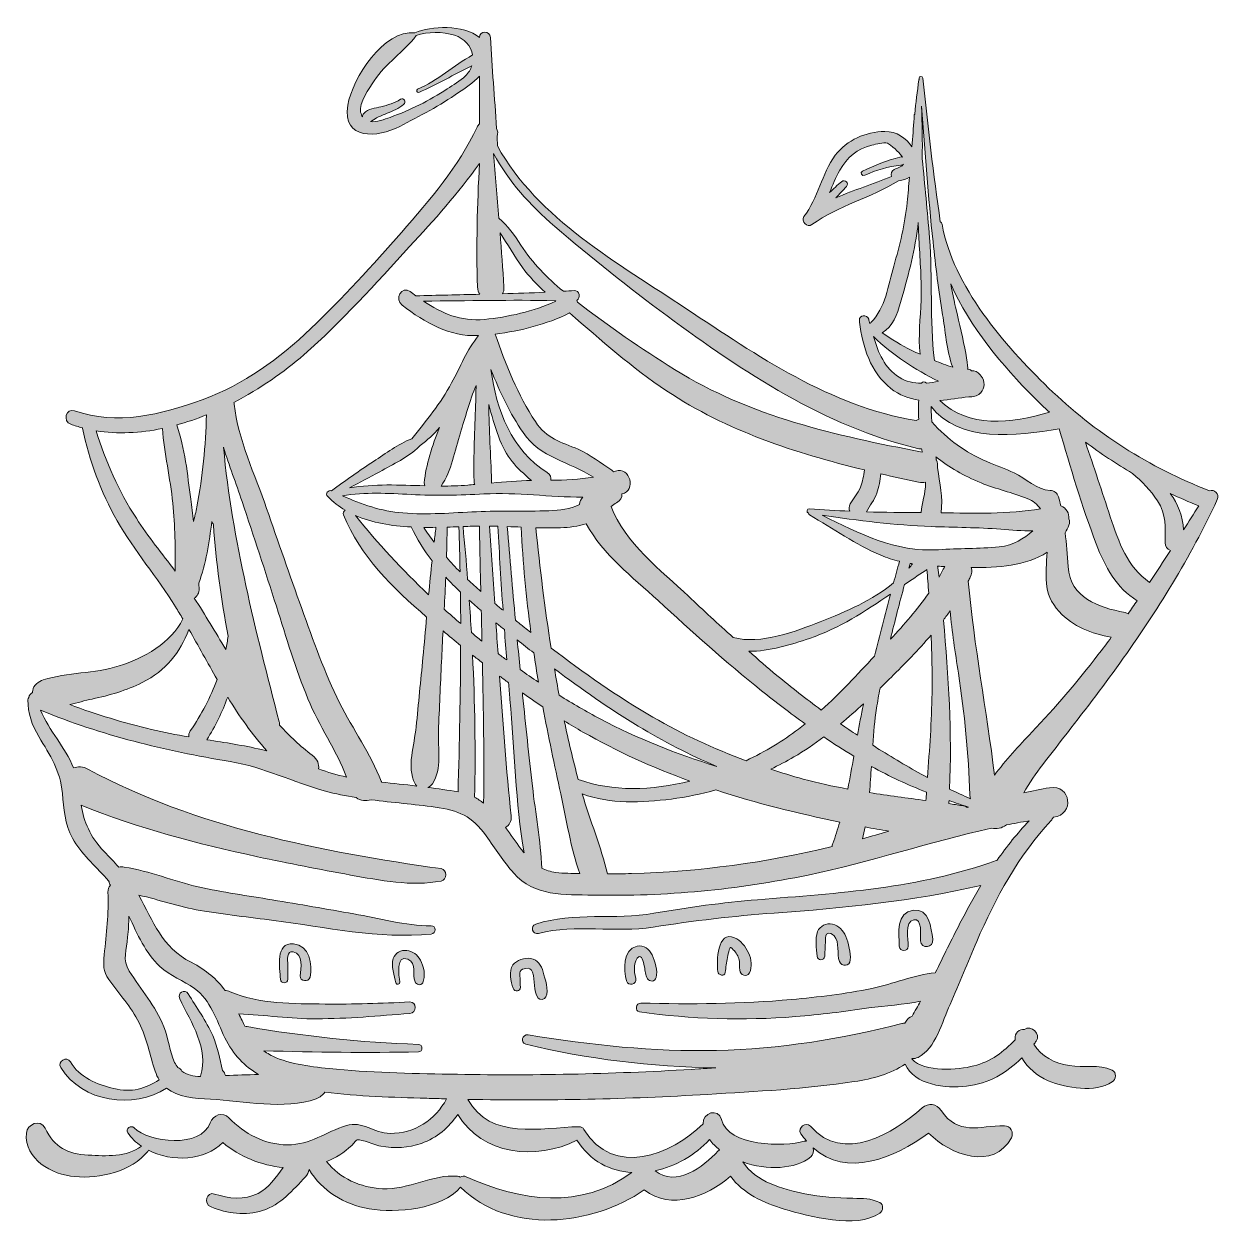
# Model space of a CAD drawing. Header units: inches. Extents: x 170 to 1876, y -1826 to -99.
import ezdxf

# ---------------------------------------------------------------- set-up
doc = ezdxf.new("R2010")
doc.units = ezdxf.units.IN
doc.header["$MEASUREMENT"] = 0
doc.layers.add('Layer 1', color=7, linetype='Continuous')

# ---------------------------------------------------------------- blocks, each defined once
blk = doc.blocks.new('block 2')
at = {"layer": 'Layer 1', "true_color": 0xffffff}
h = blk.add_hatch(color=7, dxfattribs=at)
h.dxf.hatch_style = 2
edge = h.paths.add_edge_path()
edge.add_spline(control_points=[(1861.2, -764.6), (1775.6, -731.6), (1697.4, -681.7), (1631.5, -617.9), (1568.7, -557.1), (1495.1, -472.6), (1479.5, -384.3), (1479.2, -382.6), (1478.2, -381.5), (1476.9, -380.8), (1467.1, -312.7), (1459.3, -244.4), (1452, -176), (1451.6, -172.7), (1446.5, -172.6), (1446.8, -176), (1446.8, -176.4), (1446.8, -176.9), (1446.9, -177.4), (1446.7, -177.5), (1446.5, -177.7), (1446.4, -178), (1443.9, -194.5), (1442, -210.9), (1440.4, -227.4), (1439.9, -227.9), (1439.6, -228.5), (1439.6, -229.4), (1439.7, -230.7), (1439.7, -231.9), (1439.8, -233.2), (1438.5, -246.7), (1437.4, -260.1), (1436.3, -273.6), (1428.3, -261.3), (1414.3, -251.5), (1397.9, -251.8), (1370.3, -252.4), (1343.8, -263.6), (1327.1, -285.9), (1307.3, -312.5), (1302.7, -346.8), (1282.4, -373.3), (1277.3, -379.9), (1287.3, -389.5), (1293.8, -384.7), (1331.7, -357.2), (1378.2, -346.8), (1417.2, -322.2), (1423.7, -321.5), (1428.9, -319.7), (1432.9, -317.1), (1431.9, -329.1), (1430.9, -341.1), (1429.6, -353.1), (1426.4, -384.5), (1419.2, -413.9), (1410.5, -444.2), (1402.7, -471.4), (1398.8, -503.9), (1377.9, -524.4), (1377.3, -524.9), (1376.9, -525.4), (1376.5, -526), (1375.9, -523.8), (1375.3, -521.6), (1374.7, -519.5), (1372.8, -512.4), (1360.6, -513.5), (1361.4, -521.3), (1361.5, -522), (1361.6, -522.7), (1361.7, -523.4), (1361.7, -523.6), (1361.7, -523.7), (1361.8, -523.9), (1366, -559.1), (1377.3, -595.5), (1406.1, -618.4), (1418.6, -628.4), (1432.1, -633.2), (1446.2, -635.1), (1445.7, -644.2), (1445.7, -653.2), (1446.1, -662.2), (1444.9, -662.8), (1443.8, -663.6), (1442.7, -664.5), (1319.7, -643.9), (1216.2, -572.3), (1113.8, -504.3), (1018.2, -440.7), (901.8, -376.2), (844.9, -272.5), (845, -272), (845, -271.4), (845, -270.8), (844.8, -266.8), (844.5, -262.8), (844.3, -258.8), (845.9, -254.6), (845.4, -250.7), (843.6, -247.4), (840.9, -204.2), (837.2, -161.1), (835, -117.9), (834.5, -107.7), (819, -107.6), (819.1, -117.9), (796.7, -98.8), (749.7, -101.4), (727.1, -111), (683, -106.3), (637.8, -175.4), (631.4, -214.5), (623, -265.1), (674.2, -260.8), (705.4, -244.7), (734, -230), (763.1, -214.8), (789.4, -196.4), (798.6, -190), (810.5, -182.4), (819.3, -172.9), (819.2, -195.7), (819.1, -218.4), (819.1, -241.2), (817.9, -242.3), (816.7, -243.8), (815.8, -245.6), (789.1, -302.4), (748.9, -348.9), (707.9, -395.8), (666.5, -443), (624.3, -489.6), (578.7, -532.9), (532.6, -576.7), (483.6, -612.9), (423.4, -634.7), (365.3, -655.7), (301.4, -672), (241.3, -650.4), (229.2, -646.1), (224, -665.3), (236, -669.6), (241.4, -671.6), (247, -673.3), (252.6, -674.8), (252.6, -674.9), (252.6, -675), (252.6, -675.1), (262.5, -721.8), (278.4, -766), (302.2, -807.4), (326.9, -850.3), (359.4, -888.1), (385.5, -930.2), (389, -935.9), (392.5, -941.7), (395.9, -947.5), (395.9, -947.5), (395.9, -947.5), (395.9, -947.5), (380.1, -981.5), (339.1, -1003.6), (305, -1014.5), (269.7, -1025.8), (231.2, -1023.2), (196.6, -1034.5), (190.1, -1036.6), (182.6, -1042.1), (181.6, -1049.5), (181.4, -1050.5), (181.3, -1051.4), (181.2, -1052.4), (178.7, -1053.9), (176.9, -1056.5), (175.9, -1059.3), (175.2, -1060.3), (174.7, -1061.4), (174.7, -1062.8), (174.7, -1081.9), (180.6, -1098.9), (190.3, -1115.2), (206.7, -1142.9), (220.9, -1162.8), (224.1, -1196.3), (226.2, -1218.6), (227.3, -1240), (238.3, -1260.2), (250.5, -1282.5), (270.2, -1298.9), (286.8, -1317.7), (288.2, -1319.3), (289.4, -1320.8), (290.6, -1322.4), (291, -1324.2), (291.6, -1325.9), (292.5, -1327.5), (290.2, -1329.9), (288.8, -1333.2), (289, -1337.5), (290.4, -1367.9), (286.6, -1396.4), (283.8, -1426.5), (282.4, -1441.2), (281.8, -1449.6), (290.4, -1462), (305.2, -1483), (322, -1500.4), (333.6, -1523.9), (344.6, -1546.2), (348.6, -1569.4), (356.4, -1592.6), (358, -1597.2), (359.9, -1601.3), (362.1, -1604.9), (343.2, -1617.8), (322.6, -1623.7), (297.4, -1617.6), (273.7, -1611.8), (248.1, -1601.3), (235.4, -1579.4), (230.3, -1570.5), (216.3, -1578.7), (221.7, -1587.4), (252.5, -1638), (325.2, -1646.5), (372.8, -1617), (388.9, -1630), (412.1, -1631.4), (435.4, -1632.7), (481.8, -1635.4), (541.4, -1648.3), (586, -1632.1), (591.9, -1630), (595.9, -1626.6), (598.4, -1622.6), (646.6, -1628.7), (695.5, -1629.9), (743.9, -1631.4), (753.3, -1631.7), (762.8, -1631.9), (772.3, -1632.2), (756.6, -1661.9), (726.4, -1682.1), (691.7, -1681.5), (668.7, -1681), (651.6, -1663.3), (629.4, -1670.2), (599.4, -1679.5), (578.5, -1698), (545.1, -1697.8), (512.7, -1697.6), (483.7, -1682.2), (461.6, -1659.2), (452.9, -1650.1), (438.8, -1655.3), (435, -1666.2), (422.1, -1703.4), (347.2, -1694.6), (326.4, -1673.5), (321.9, -1669), (313.6, -1675), (317.3, -1680.5), (322.4, -1688), (329.1, -1694.5), (336.8, -1699.7), (315.4, -1715.7), (286.5, -1713.8), (261, -1712.5), (230.5, -1710.8), (213.3, -1701.9), (199.4, -1673.9), (192.5, -1660.1), (173.7, -1668.2), (172.6, -1681.1), (169.5, -1718.8), (209.1, -1740.2), (241.7, -1743.2), (277.7, -1746.5), (322.4, -1735.8), (346.1, -1707.1), (346.5, -1706.6), (346.7, -1706.1), (346.9, -1705.6), (380.8, -1722.7), (427.4, -1720.7), (452.8, -1694.5), (477, -1714.4), (507.8, -1727.3), (539, -1730.2), (529, -1744.1), (518.5, -1759.2), (503.3, -1767.1), (483.6, -1777.2), (461.6, -1774.8), (441.3, -1768), (429.4, -1764), (425.1, -1781.9), (436.2, -1786.4), (459.2, -1795.9), (485.7, -1799.4), (509.8, -1791.6), (535.5, -1783.3), (552.8, -1762.2), (571.1, -1743.5), (573.7, -1740.8), (575.6, -1737), (576.1, -1733.1), (594.6, -1763.8), (626, -1782.9), (661.8, -1789), (700.7, -1795.6), (765, -1789.9), (792.3, -1758.3), (861.4, -1826.2), (979.2, -1813.8), (1054.4, -1762.1), (1094.1, -1791.3), (1141.7, -1772.6), (1177.6, -1742.6), (1195.5, -1767.3), (1224.4, -1780.7), (1254.1, -1789.5), (1290, -1800.1), (1357.1, -1818.1), (1390.4, -1795.4), (1395.4, -1792), (1396.7, -1783.3), (1390.4, -1780.3), (1377.1, -1773.8), (1367.1, -1774.3), (1352.3, -1774.1), (1329.1, -1773.8), (1306.3, -1772.1), (1283.5, -1767.5), (1250.7, -1760.8), (1214.3, -1750.9), (1194.9, -1722.3), (1229.4, -1734.2), (1270.6, -1733.2), (1292.1, -1715.1), (1295.7, -1712.1), (1296.4, -1706.9), (1295.4, -1702.6), (1295.4, -1702.5), (1295.4, -1702.3), (1295.3, -1702.2), (1342.8, -1745), (1410.7, -1717.3), (1460.3, -1681.2), (1491.6, -1713.2), (1553.1, -1734.4), (1578.3, -1687.8), (1582.3, -1680.3), (1577.3, -1670.8), (1568.5, -1670.7), (1532.4, -1670.6), (1502.2, -1685.2), (1478.1, -1648.6), (1471.8, -1639), (1459.7, -1637.5), (1451.1, -1645.1), (1410.2, -1681.5), (1338.1, -1725.1), (1291.7, -1671.3), (1285.2, -1663.8), (1272.4, -1673.6), (1277.9, -1681.9), (1280.5, -1685.7), (1283.2, -1689.2), (1285.9, -1692.4), (1284.8, -1692.3), (1283.8, -1692.4), (1282.7, -1692.7), (1254.7, -1701.1), (1173.7, -1700.3), (1164.6, -1661.7), (1160.6, -1644.8), (1137, -1651.7), (1138.4, -1667.7), (1092.5, -1712.8), (1010.5, -1744.7), (968.4, -1675.9), (967, -1673.5), (964.3, -1671.8), (961.4, -1671.9), (906.8, -1673.4), (834.5, -1691.4), (802.8, -1632.9), (916.8, -1635), (1030.9, -1632.7), (1144.7, -1625.8), (1214.2, -1621.6), (1285.1, -1618.2), (1354, -1607.6), (1380.8, -1603.5), (1406.3, -1596.5), (1426.7, -1582.6), (1439.9, -1612.6), (1485.1, -1617.8), (1514.1, -1614.2), (1546.2, -1610.3), (1571.7, -1595.2), (1593.1, -1573.8), (1601.7, -1588.2), (1615.1, -1599.4), (1631, -1606.3), (1656, -1617.1), (1698.1, -1623.7), (1722, -1608.1), (1727.7, -1604.5), (1729.1, -1594.6), (1722, -1591.3), (1702.8, -1582.3), (1681.5, -1587.9), (1661, -1584.7), (1640.5, -1581.5), (1620.6, -1571.8), (1610.4, -1554.2), (1611.6, -1552.8), (1612.7, -1551.3), (1613.9, -1549.8), (1621.5, -1539.7), (1606.1, -1526.5), (1596.9, -1533.1), (1590.2, -1532.3), (1582.4, -1538.1), (1583.6, -1547), (1583.6, -1547.2), (1583.7, -1547.5), (1583.8, -1547.8), (1567.5, -1565.3), (1549, -1578.9), (1524.7, -1585.2), (1502.2, -1591), (1455.2, -1594.9), (1436.1, -1575.3), (1436.3, -1575.1), (1436.6, -1574.8), (1436.8, -1574.6), (1439.4, -1574.8), (1442.2, -1574.4), (1445.1, -1573), (1470.3, -1560.7), (1480, -1521.7), (1490.8, -1497.4), (1504.1, -1467.7), (1515.9, -1437.3), (1528.9, -1407.5), (1555.9, -1345.3), (1588.5, -1284.9), (1635.1, -1235.1), (1636.5, -1233.6), (1637.3, -1232.1), (1637.8, -1230.6), (1638, -1230.6), (1638.2, -1230.5), (1638.4, -1230.5), (1669.1, -1226.8), (1663.7, -1182.9), (1632.7, -1188.3), (1620.4, -1190.4), (1608.2, -1192.8), (1596, -1195.5), (1612, -1167.2), (1633.6, -1141.9), (1653.3, -1116.3), (1680.3, -1081.3), (1707.5, -1046.5), (1733.2, -1010.5), (1785.9, -936.7), (1834.1, -859.6), (1872.1, -777.2), (1875.8, -769.1), (1867.7, -762), (1861.2, -764.6)], knot_values=[0, 0, 0, 0, 1, 1, 1, 2, 2, 2, 3, 3, 3, 4, 4, 4, 5, 5, 5, 6, 6, 6, 7, 7, 7, 8, 8, 8, 9, 9, 9, 10, 10, 10, 11, 11, 11, 12, 12, 12, 13, 13, 13, 14, 14, 14, 15, 15, 15, 16, 16, 16, 17, 17, 17, 18, 18, 18, 19, 19, 19, 20, 20, 20, 21, 21, 21, 22, 22, 22, 23, 23, 23, 24, 24, 24, 25, 25, 25, 26, 26, 26, 27, 27, 27, 28, 28, 28, 29, 29, 29, 30, 30, 30, 31, 31, 31, 32, 32, 32, 33, 33, 33, 34, 34, 34, 35, 35, 35, 36, 36, 36, 37, 37, 37, 38, 38, 38, 39, 39, 39, 40, 40, 40, 41, 41, 41, 42, 42, 42, 43, 43, 43, 44, 44, 44, 45, 45, 45, 46, 46, 46, 47, 47, 47, 48, 48, 48, 49, 49, 49, 50, 50, 50, 51, 51, 51, 52, 52, 52, 53, 53, 53, 54, 54, 54, 55, 55, 55, 56, 56, 56, 57, 57, 57, 58, 58, 58, 59, 59, 59, 60, 60, 60, 61, 61, 61, 62, 62, 62, 63, 63, 63, 64, 64, 64, 65, 65, 65, 66, 66, 66, 67, 67, 67, 68, 68, 68, 69, 69, 69, 70, 70, 70, 71, 71, 71, 72, 72, 72, 73, 73, 73, 74, 74, 74, 75, 75, 75, 76, 76, 76, 77, 77, 77, 78, 78, 78, 79, 79, 79, 80, 80, 80, 81, 81, 81, 82, 82, 82, 83, 83, 83, 84, 84, 84, 85, 85, 85, 86, 86, 86, 87, 87, 87, 88, 88, 88, 89, 89, 89, 90, 90, 90, 91, 91, 91, 92, 92, 92, 93, 93, 93, 94, 94, 94, 95, 95, 95, 96, 96, 96, 97, 97, 97, 98, 98, 98, 99, 99, 99, 100, 100, 100, 101, 101, 101, 102, 102, 102, 103, 103, 103, 104, 104, 104, 105, 105, 105, 106, 106, 106, 107, 107, 107, 108, 108, 108, 109, 109, 109, 110, 110, 110, 111, 111, 111, 112, 112, 112, 113, 113, 113, 114, 114, 114, 115, 115, 115, 116, 116, 116, 117, 117, 117, 118, 118, 118, 119, 119, 119, 120, 120, 120, 121, 121, 121, 122, 122, 122, 123, 123, 123, 124, 124, 124, 125, 125, 125, 126, 126, 126, 127, 127, 127, 128, 128, 128, 129, 129, 129, 130, 130, 130, 131, 131, 131, 132, 132, 132, 133, 133, 133, 134, 134, 134, 135, 135, 135, 136, 136, 136, 137, 137, 137, 138, 138, 138, 139, 139, 139, 140, 140, 140, 141, 141, 141, 142, 142, 142, 143, 143, 143, 144, 144, 144, 145, 145, 145, 146, 146, 146, 147, 147, 147, 148, 148, 148, 149, 149, 149, 150, 150, 150, 151, 151, 151, 152, 152, 152, 153, 153, 153, 154, 154, 154, 155, 155, 155, 156, 156, 156, 157, 157, 157, 158, 158, 158, 159, 159, 159, 159], degree=3, periodic=1)
edge = h.paths.add_edge_path()
edge.add_spline(control_points=[(1333.4, -307.3), (1344.2, -288.5), (1357.8, -276.6), (1379.4, -271.4), (1385.7, -269.9), (1395.5, -267.1), (1401.8, -268.4), (1412.5, -276.4), (1419.5, -283), (1423, -288.5), (1421.9, -288), (1420.6, -287.9), (1419.1, -288.4), (1400.9, -293.4), (1382.8, -300.3), (1365.7, -308.7), (1361.9, -310.6), (1365.3, -316.1), (1369.1, -314.4), (1385.8, -306.6), (1402.4, -302), (1420.7, -300.1), (1422.4, -299.9), (1423.7, -299.3), (1424.6, -298.4), (1423.6, -300.2), (1421.7, -301.7), (1418.8, -302.8), (1416.2, -303.9), (1413.7, -305), (1411.2, -306.3), (1407.4, -308.1), (1406.4, -312.3), (1407.4, -316), (1381.2, -326.9), (1353.6, -335.3), (1327.6, -346.7), (1332.7, -341.3), (1337.7, -335.8), (1342.9, -330.4), (1347.3, -325.8), (1340.7, -319.4), (1336, -323.5), (1330.2, -328.5), (1324.4, -333.6), (1318.9, -339.1), (1323.2, -328.3), (1327.5, -317.6), (1333.4, -307.3)], knot_values=[0, 0, 0, 0, 1, 1, 1, 2, 2, 2, 3, 3, 3, 4, 4, 4, 5, 5, 5, 6, 6, 6, 7, 7, 7, 8, 8, 8, 9, 9, 9, 10, 10, 10, 11, 11, 11, 12, 12, 12, 13, 13, 13, 14, 14, 14, 15, 15, 15, 16, 16, 16, 16], degree=3, periodic=1)
edge = h.paths.add_edge_path()
edge.add_spline(control_points=[(1775.6, -895.2), (1743.9, -873), (1731.6, -838.3), (1719.5, -801.6), (1707.8, -766), (1696.2, -730.4), (1684, -695), (1705.5, -711.2), (1727.9, -726.1), (1751.2, -739.7), (1764.6, -751.2), (1777.1, -764.2), (1787, -778.9), (1800.4, -798.8), (1797.3, -816.2), (1797.6, -838.6), (1797.6, -843.9), (1801, -847.9), (1805.3, -849.9), (1795.5, -865.1), (1785.6, -880.2), (1775.6, -895.2)], knot_values=[0, 0, 0, 0, 1, 1, 1, 2, 2, 2, 3, 3, 3, 4, 4, 4, 5, 5, 5, 6, 6, 6, 7, 7, 7, 7], degree=3, periodic=1)
edge = h.paths.add_edge_path()
edge.add_spline(control_points=[(1745, -940), (1743.7, -939.3), (1742.2, -938.7), (1740.6, -938.4), (1702, -930.4), (1662.9, -918), (1659.2, -872.6), (1657.9, -855.7), (1656.9, -840), (1655.2, -824.5), (1657.1, -821.1), (1658.9, -817.6), (1660.5, -813.8), (1662, -810.4), (1661.7, -807.4), (1660.4, -804.8), (1661.3, -797.1), (1656.8, -788.5), (1648.9, -786.1), (1647.9, -781.9), (1646.8, -777.6), (1645.6, -773.3), (1644, -767.9), (1639, -764.2), (1633.5, -764.1), (1615.5, -763.6), (1598, -746.6), (1582.5, -739.1), (1569.8, -733.1), (1556.4, -728.4), (1543.5, -722.9), (1511.7, -709.4), (1488.1, -691.5), (1464.8, -666.4), (1464.3, -659.1), (1464, -651.7), (1464, -644.3), (1502.2, -695.9), (1586.1, -686.9), (1646.6, -676), (1662.6, -731.1), (1679, -786.8), (1699.5, -840.4), (1711.8, -872.7), (1728.4, -903.8), (1757.9, -921.4), (1753.6, -927.6), (1749.3, -933.8), (1745, -940)], knot_values=[0, 0, 0, 0, 1, 1, 1, 2, 2, 2, 3, 3, 3, 4, 4, 4, 5, 5, 5, 6, 6, 6, 7, 7, 7, 8, 8, 8, 9, 9, 9, 10, 10, 10, 11, 11, 11, 12, 12, 12, 13, 13, 13, 14, 14, 14, 15, 15, 15, 16, 16, 16, 16], degree=3, periodic=1)
edge = h.paths.add_edge_path()
edge.add_spline(control_points=[(1502.7, -1024.6), (1511.5, -1083), (1517.3, -1139.4), (1519.1, -1198.3), (1519.1, -1200.4), (1519.6, -1202.2), (1520.1, -1203.9), (1510.1, -1199.7), (1500.1, -1195.1), (1490.2, -1190.3), (1493.6, -1110.5), (1488.9, -1029), (1481.3, -949), (1484.7, -944.7), (1487.9, -940.3), (1491.1, -935.8), (1493.4, -965.6), (1498.3, -995.5), (1502.7, -1024.6)], knot_values=[0, 0, 0, 0, 1, 1, 1, 2, 2, 2, 3, 3, 3, 4, 4, 4, 5, 5, 5, 6, 6, 6, 6], degree=3, periodic=1)
edge = h.paths.add_edge_path()
edge.add_spline(control_points=[(733.3, -701.4), (733.8, -700.9), (734.1, -700.3), (734.5, -699.8), (745, -692.5), (754.1, -683.9), (762, -674.4), (752, -700.1), (742.7, -727.8), (740.5, -753.1), (740.4, -754.7), (740.6, -756.1), (741.1, -757.4), (705.1, -756.4), (669.1, -754.4), (633.6, -760.5), (648.2, -753), (662.6, -745.4), (676.9, -737.4), (695.9, -726.7), (717.8, -716.7), (733.3, -701.4)], knot_values=[0, 0, 0, 0, 1, 1, 1, 2, 2, 2, 3, 3, 3, 4, 4, 4, 5, 5, 5, 6, 6, 6, 7, 7, 7, 7], degree=3, periodic=1)
edge = h.paths.add_edge_path()
edge.add_spline(control_points=[(848.6, -396.3), (859.5, -412.7), (869.1, -429.6), (880.6, -445.8), (890, -459), (901.3, -470.4), (913.2, -481.2), (892.8, -482.2), (872.5, -482.9), (852.1, -483.4), (853.6, -480.8), (854.5, -477.6), (854.2, -473.7), (852.6, -447.9), (850.7, -422.1), (848.6, -396.3)], knot_values=[0, 0, 0, 0, 1, 1, 1, 2, 2, 2, 3, 3, 3, 4, 4, 4, 5, 5, 5, 5], degree=3, periodic=1)
edge = h.paths.add_edge_path()
edge.add_spline(control_points=[(927, -493.3), (927.4, -493.6), (927.7, -493.9), (928, -494.1), (896.6, -508.7), (859.9, -516.7), (826.3, -520), (792.4, -523.4), (765.6, -511.3), (739.5, -493.9), (802, -493.5), (864.6, -492), (927, -493.3)], knot_values=[0, 0, 0, 0, 1, 1, 1, 2, 2, 2, 3, 3, 3, 4, 4, 4, 4], degree=3, periodic=1)
edge = h.paths.add_edge_path()
edge.add_spline(control_points=[(1471.3, -720.8), (1471.2, -720.6), (1471.2, -720.4), (1471.2, -720.1), (1471, -718.8), (1470.8, -717.4), (1470.6, -716), (1489.8, -731.3), (1510.5, -743.2), (1535.1, -753.3), (1556.7, -762.1), (1579.6, -767.1), (1601, -775.5), (1609.6, -778.8), (1615.6, -784), (1619.8, -790.3), (1574.3, -798.2), (1524.6, -796.5), (1478.3, -795.9), (1480.6, -774.9), (1476.3, -753), (1472.9, -731.8), (1473.3, -727.9), (1472.8, -724.2), (1471.3, -720.8)], knot_values=[0, 0, 0, 0, 1, 1, 1, 2, 2, 2, 3, 3, 3, 4, 4, 4, 5, 5, 5, 6, 6, 6, 7, 7, 7, 8, 8, 8, 8], degree=3, periodic=1)
edge = h.paths.add_edge_path()
edge.add_spline(control_points=[(1455.9, -754.1), (1455.7, -768.5), (1451, -781.5), (1449.4, -795.7), (1423.3, -795.6), (1397.5, -795.4), (1371.7, -794.6), (1376.3, -785.5), (1382.8, -777.9), (1386.3, -767.9), (1389.5, -759.1), (1390.9, -749.7), (1392.2, -740.4), (1410.1, -744.6), (1428, -748.6), (1445.9, -752.4), (1449.5, -753.2), (1452.9, -753.1), (1455.9, -752.4), (1455.9, -753), (1455.9, -753.5), (1455.9, -754.1)], knot_values=[0, 0, 0, 0, 1, 1, 1, 2, 2, 2, 3, 3, 3, 4, 4, 4, 5, 5, 5, 6, 6, 6, 7, 7, 7, 7], degree=3, periodic=1)
edge = h.paths.add_edge_path()
edge.add_spline(control_points=[(1363, -759.6), (1359.5, -768.5), (1352.7, -774.9), (1348.4, -783.3), (1346.5, -787), (1346.5, -790.6), (1347.7, -793.7), (1328.6, -792.9), (1309.3, -791.8), (1289.9, -790.1), (1286.3, -789.8), (1285.4, -795.7), (1288.6, -796.6), (1288.8, -797.4), (1289.3, -798.2), (1290.3, -798.8), (1323.8, -818.4), (1356.4, -841.4), (1392.2, -856.6), (1400.9, -860.3), (1409.7, -863), (1418.6, -865.2), (1415.8, -875.5), (1413, -885.8), (1410.2, -896.1), (1379.9, -921), (1343.3, -936.6), (1305.6, -951.4), (1271.8, -964.7), (1220.3, -984.6), (1181.3, -973.9), (1159.8, -954.6), (1138.6, -935), (1117.6, -915.1), (1079, -878.7), (1026, -838.3), (1007.2, -786.8), (1009.7, -784.9), (1012.2, -783.2), (1015, -781.6), (1020.6, -778.6), (1022.8, -773.7), (1022.6, -768.9), (1043.6, -764.8), (1034, -729.4), (1013.6, -736.7), (1012.8, -737), (1011.9, -737.2), (1011, -737.5), (1010.2, -736.7), (1009.4, -736), (1008.3, -735.3), (992.6, -725.2), (977.5, -712.7), (960.2, -705.4), (935.4, -694.8), (915, -690.3), (899, -665.9), (874.5, -628.6), (855.9, -583), (841.6, -541), (877.9, -536.4), (915.2, -527.3), (947.7, -510.8), (992.8, -549.3), (1036.9, -589.2), (1086.4, -622.1), (1172.5, -679.1), (1269.6, -710.7), (1368.9, -734.9), (1367.5, -743.2), (1366, -751.7), (1363, -759.6)], knot_values=[0, 0, 0, 0, 1, 1, 1, 2, 2, 2, 3, 3, 3, 4, 4, 4, 5, 5, 5, 6, 6, 6, 7, 7, 7, 8, 8, 8, 9, 9, 9, 10, 10, 10, 11, 11, 11, 12, 12, 12, 13, 13, 13, 14, 14, 14, 15, 15, 15, 16, 16, 16, 17, 17, 17, 18, 18, 18, 19, 19, 19, 20, 20, 20, 21, 21, 21, 22, 22, 22, 23, 23, 23, 24, 24, 24, 24], degree=3, periodic=1)
edge = h.paths.add_edge_path()
edge.add_spline(control_points=[(1465.1, -1053.2), (1464.6, -1093.5), (1461.5, -1133.7), (1458.6, -1173.9), (1435, -1161), (1412, -1147.2), (1389.9, -1133.5), (1386.7, -1131.6), (1383.6, -1129.6), (1380.4, -1127.6), (1381.7, -1109.8), (1383.3, -1092.2), (1386, -1074.8), (1387.5, -1065.3), (1389.1, -1055.8), (1390.9, -1046.3), (1396.1, -1041.2), (1401.4, -1036), (1406.6, -1030.9), (1426.2, -1011.4), (1445.7, -991.6), (1463.8, -970.6), (1464.9, -998.1), (1465.5, -1025.7), (1465.1, -1053.2)], knot_values=[0, 0, 0, 0, 1, 1, 1, 2, 2, 2, 3, 3, 3, 4, 4, 4, 5, 5, 5, 6, 6, 6, 7, 7, 7, 8, 8, 8, 8], degree=3, periodic=1)
edge = h.paths.add_edge_path()
edge.add_spline(control_points=[(773.1, -816.4), (778.8, -816.2), (784.4, -816), (789.9, -815.8), (790.6, -837.3), (791.2, -858.8), (791.6, -880.3), (784.9, -873.6), (778.5, -866.6), (772.2, -859.5), (772.7, -845.1), (773, -830.7), (773.1, -816.4)], knot_values=[0, 0, 0, 0, 1, 1, 1, 2, 2, 2, 3, 3, 3, 4, 4, 4, 4], degree=3, periodic=1)
edge = h.paths.add_edge_path()
edge.add_spline(control_points=[(754.6, -837.9), (749.4, -831.1), (744.4, -824), (739.7, -816.8), (745.6, -816.8), (751.4, -816.8), (757.2, -816.7), (756.3, -823.8), (755.4, -830.8), (754.6, -837.9)], knot_values=[0, 0, 0, 0, 1, 1, 1, 2, 2, 2, 3, 3, 3, 3], degree=3, periodic=1)
edge = h.paths.add_edge_path()
edge.add_spline(control_points=[(814.4, -614.2), (814.2, -623.4), (814.1, -632.6), (813.8, -641.6), (812.6, -677.9), (810.7, -714), (811.5, -750.3), (811.6, -752.3), (812, -754.1), (812.8, -755.6), (809.3, -755.9), (805.9, -756.2), (802.5, -756.5), (789.8, -757.6), (777.1, -757.9), (764.4, -757.8), (779.8, -735.8), (783.9, -707.4), (792, -681.9), (798.6, -661), (805.2, -636.4), (814.4, -614.2)], knot_values=[0, 0, 0, 0, 1, 1, 1, 2, 2, 2, 3, 3, 3, 4, 4, 4, 5, 5, 5, 6, 6, 6, 7, 7, 7, 7], degree=3, periodic=1)
edge = h.paths.add_edge_path()
edge.add_spline(control_points=[(832.7, -641.6), (832.7, -641.6), (832.7, -641.6), (832.7, -641.6), (836.3, -656.9), (841, -672), (846.3, -686.8), (857.3, -717.3), (871.5, -731.1), (893.4, -749.8), (874.3, -750.2), (855.3, -751.8), (836.3, -753.5), (836.5, -752.5), (836.7, -751.4), (836.6, -750.3), (835.4, -714.1), (832.8, -677.9), (832.7, -641.6)], knot_values=[0, 0, 0, 0, 1, 1, 1, 2, 2, 2, 3, 3, 3, 4, 4, 4, 5, 5, 5, 6, 6, 6, 6], degree=3, periodic=1)
edge = h.paths.add_edge_path()
edge.add_spline(control_points=[(915.7, -738.6), (865.4, -706.9), (843, -649.2), (835.6, -591.5), (848.1, -623.1), (863, -654.6), (881.4, -681.4), (906.3, -717.5), (947.5, -723.4), (981.8, -745), (961.8, -748.6), (941.8, -749.5), (921.2, -749.6), (921.8, -745.7), (920.4, -741.6), (915.7, -738.6)], knot_values=[0, 0, 0, 0, 1, 1, 1, 2, 2, 2, 3, 3, 3, 4, 4, 4, 5, 5, 5, 5], degree=3, periodic=1)
edge = h.paths.add_edge_path()
edge.add_spline(control_points=[(971.6, -811.5), (995.5, -856.2), (1037.1, -886.9), (1074.3, -921.2), (1122.2, -965.4), (1170.8, -1009.1), (1221.8, -1049.8), (1242.1, -1066), (1262.9, -1081.9), (1284, -1097.1), (1280.8, -1099.7), (1277.7, -1102.3), (1274.4, -1104.7), (1252.7, -1121.2), (1227.3, -1136.6), (1199.7, -1149.7), (1153.7, -1132.7), (1109.3, -1112.2), (1066.5, -1087.4), (1015.9, -1058), (968, -1024.3), (921.4, -988.9), (912.5, -931.9), (905.6, -874.6), (899.7, -817.2), (911.5, -817.5), (923.2, -817.7), (935, -817.3), (947.1, -816.9), (959.9, -815.5), (971.6, -811.5)], knot_values=[0, 0, 0, 0, 1, 1, 1, 2, 2, 2, 3, 3, 3, 4, 4, 4, 5, 5, 5, 6, 6, 6, 7, 7, 7, 8, 8, 8, 9, 9, 9, 10, 10, 10, 10], degree=3, periodic=1)
edge = h.paths.add_edge_path()
edge.add_spline(control_points=[(1383.1, -1000.6), (1358.4, -1026.8), (1333.9, -1053.3), (1307.1, -1077.5), (1285.5, -1061.5), (1264.4, -1045), (1243.7, -1027.9), (1230.1, -1016.6), (1216.8, -1005.1), (1203.5, -993.5), (1232.9, -993.8), (1263.9, -984.2), (1290.3, -975.2), (1333, -960.7), (1369.5, -936.7), (1405.9, -911.9), (1398, -941.4), (1390.3, -970.9), (1383.1, -1000.6)], knot_values=[0, 0, 0, 0, 1, 1, 1, 2, 2, 2, 3, 3, 3, 4, 4, 4, 5, 5, 5, 6, 6, 6, 6], degree=3, periodic=1)
edge = h.paths.add_edge_path()
edge.add_spline(control_points=[(1281.2, -1175.9), (1265.6, -1171.6), (1250.2, -1166.8), (1235, -1161.9), (1246.2, -1156.4), (1257.3, -1150.7), (1268, -1144.4), (1282.8, -1135.7), (1297, -1126), (1310.7, -1115.8), (1324.7, -1125.3), (1339, -1134.5), (1353.5, -1143.3), (1350.8, -1159), (1348, -1174.6), (1344.8, -1190.1), (1323.5, -1186.2), (1302.2, -1181.7), (1281.2, -1175.9)], knot_values=[0, 0, 0, 0, 1, 1, 1, 2, 2, 2, 3, 3, 3, 4, 4, 4, 5, 5, 5, 6, 6, 6, 6], degree=3, periodic=1)
edge = h.paths.add_edge_path()
edge.add_spline(control_points=[(1358.7, -1113.5), (1350.6, -1108.1), (1342.5, -1102.7), (1334.5, -1097.1), (1345.7, -1087.9), (1356.7, -1078.3), (1367.4, -1068.4), (1367.3, -1068.8), (1367.2, -1069.2), (1367.1, -1069.6), (1364, -1084.2), (1361.3, -1098.8), (1358.7, -1113.5)], knot_values=[0, 0, 0, 0, 1, 1, 1, 2, 2, 2, 3, 3, 3, 4, 4, 4, 4], degree=3, periodic=1)
edge = h.paths.add_edge_path()
edge.add_spline(control_points=[(878.7, -816.4), (881.1, -866.8), (885.9, -916.8), (892.6, -966.7), (889.5, -964.3), (886.4, -961.9), (883.4, -959.5), (879.1, -956.1), (874.9, -952.8), (870.6, -949.4), (866.5, -904.8), (862.6, -860.2), (859, -815.6), (865.6, -815.9), (872.1, -816.2), (878.7, -816.4)], knot_values=[0, 0, 0, 0, 1, 1, 1, 2, 2, 2, 3, 3, 3, 4, 4, 4, 5, 5, 5, 5], degree=3, periodic=1)
edge = h.paths.add_edge_path()
edge.add_spline(control_points=[(845.5, -815.2), (847.7, -855.2), (850.1, -895.2), (852.9, -935.1), (848.9, -931.9), (844.9, -928.6), (841, -925.3), (838.6, -888.6), (836.2, -851.8), (833.5, -814.9), (837.5, -815), (841.5, -815.1), (845.5, -815.2)], knot_values=[0, 0, 0, 0, 1, 1, 1, 2, 2, 2, 3, 3, 3, 4, 4, 4, 4], degree=3, periodic=1)
edge = h.paths.add_edge_path()
edge.add_spline(control_points=[(819.2, -814.9), (819.7, -846), (820.4, -877.1), (821.1, -908.2), (814.8, -902.6), (808.5, -896.8), (802.4, -891), (800.4, -865.7), (798.2, -840.6), (795.8, -815.5), (800.3, -815.4), (804.7, -815.2), (809, -815.1), (812.4, -815), (815.8, -814.9), (819.2, -814.9)], knot_values=[0, 0, 0, 0, 1, 1, 1, 2, 2, 2, 3, 3, 3, 4, 4, 4, 5, 5, 5, 5], degree=3, periodic=1)
edge = h.paths.add_edge_path()
edge.add_spline(control_points=[(821.8, -935.6), (822.1, -950.1), (822.4, -964.6), (822.8, -979.1), (817.7, -975), (812.7, -970.9), (807.7, -966.8), (806.8, -951.4), (805.8, -936), (804.7, -920.7), (810.3, -925.7), (816, -930.7), (821.8, -935.6)], knot_values=[0, 0, 0, 0, 1, 1, 1, 2, 2, 2, 3, 3, 3, 4, 4, 4, 4], degree=3, periodic=1)
edge = h.paths.add_edge_path()
edge.add_spline(control_points=[(842.8, -953), (846.8, -956.3), (850.8, -959.5), (854.9, -962.7), (855.9, -977.1), (856.9, -991.5), (858.1, -1005.9), (853.9, -1002.9), (849.8, -999.9), (845.7, -996.8), (844.7, -982.2), (843.8, -967.6), (842.8, -953)], knot_values=[0, 0, 0, 0, 1, 1, 1, 2, 2, 2, 3, 3, 3, 4, 4, 4, 4], degree=3, periodic=1)
edge = h.paths.add_edge_path()
edge.add_spline(control_points=[(873.2, -977.4), (881, -983.6), (888.9, -989.8), (896.8, -995.9), (898.8, -1009.8), (901, -1023.6), (903.4, -1037.5), (894.6, -1031.7), (885.9, -1025.8), (877.3, -1019.7), (875.9, -1005.6), (874.6, -991.5), (873.2, -977.4)], knot_values=[0, 0, 0, 0, 1, 1, 1, 2, 2, 2, 3, 3, 3, 4, 4, 4, 4], degree=3, periodic=1)
edge = h.paths.add_edge_path()
edge.add_spline(control_points=[(926.3, -1018.6), (964.8, -1047.7), (1004.4, -1075.4), (1045.8, -1100.4), (1081.8, -1122.2), (1119.2, -1141.4), (1157.8, -1157.8), (1100.5, -1140), (1044.3, -1118.1), (991.3, -1089.9), (971.6, -1079.4), (952.2, -1068.2), (933, -1056.4), (930.7, -1043.8), (928.4, -1031.2), (926.3, -1018.6)], knot_values=[0, 0, 0, 0, 1, 1, 1, 2, 2, 2, 3, 3, 3, 4, 4, 4, 5, 5, 5, 5], degree=3, periodic=1)
edge = h.paths.add_edge_path()
edge.add_spline(control_points=[(960.2, -1176.4), (952.7, -1148.7), (946.1, -1120.9), (940.3, -1092.8), (949.1, -1098.3), (958, -1103.6), (967, -1108.8), (1015.1, -1136.5), (1066.5, -1159.5), (1119.6, -1178.7), (1065.4, -1192.4), (1009.2, -1194.3), (960.2, -1176.4)], knot_values=[0, 0, 0, 0, 1, 1, 1, 2, 2, 2, 3, 3, 3, 4, 4, 4, 4], degree=3, periodic=1)
edge = h.paths.add_edge_path()
edge.add_spline(control_points=[(1375.9, -1195.3), (1377, -1182.9), (1377.8, -1170.3), (1378.6, -1157.8), (1404.6, -1172.2), (1430.6, -1184.2), (1457.2, -1194.7), (1457, -1198.6), (1456.7, -1202.5), (1456.4, -1206.5), (1429.5, -1202.9), (1402.7, -1199.4), (1375.9, -1195.3)], knot_values=[0, 0, 0, 0, 1, 1, 1, 2, 2, 2, 3, 3, 3, 4, 4, 4, 4], degree=3, periodic=1)
edge = h.paths.add_edge_path()
edge.add_spline(control_points=[(1405.8, -976.4), (1412.1, -950.3), (1418.9, -924.3), (1425.8, -898.4), (1435.5, -891.8), (1445.3, -885.2), (1455.3, -878.9), (1456.4, -878.2), (1457.2, -877.5), (1457.9, -876.8), (1458.8, -888), (1459.6, -899.3), (1460.4, -910.6), (1444.2, -933.9), (1425.5, -955.3), (1405.8, -976.4)], knot_values=[0, 0, 0, 0, 1, 1, 1, 2, 2, 2, 3, 3, 3, 4, 4, 4, 5, 5, 5, 5], degree=3, periodic=1)
edge = h.paths.add_edge_path()
edge.add_spline(control_points=[(1473.6, -874.7), (1473.5, -873.8), (1473.3, -873), (1473, -872.2), (1476.4, -872.4), (1479.8, -872.6), (1483.2, -872.7), (1480.6, -877.8), (1477.9, -882.9), (1475.1, -887.8), (1474.6, -883.4), (1474.1, -879), (1473.6, -874.7)], knot_values=[0, 0, 0, 0, 1, 1, 1, 2, 2, 2, 3, 3, 3, 4, 4, 4, 4], degree=3, periodic=1)
edge = h.paths.add_edge_path()
edge.add_spline(control_points=[(1432, -875.2), (1432.6, -872.9), (1433.2, -870.6), (1433.8, -868.3), (1433.9, -868.3), (1433.9, -868.3), (1433.9, -868.2), (1435, -868.4), (1436.2, -868.6), (1437.4, -868.8), (1435.6, -871), (1433.8, -873.1), (1432, -875.2)], knot_values=[0, 0, 0, 0, 1, 1, 1, 2, 2, 2, 3, 3, 3, 4, 4, 4, 4], degree=3, periodic=1)
edge = h.paths.add_edge_path()
edge.add_spline(control_points=[(721.6, -769.9), (756.7, -771.9), (790.7, -771), (825.7, -769.1), (872.6, -766.5), (919.8, -773.8), (966.7, -773.7), (964, -776.5), (962.2, -779.9), (961.8, -783.9), (948.3, -791), (934.2, -792.4), (918.3, -793), (883.9, -794.3), (849.5, -792.7), (815.1, -794.4), (780.2, -796), (745, -799.1), (710, -796.2), (678.6, -793.7), (651.4, -784.2), (623.6, -771.6), (656, -766.3), (688.7, -768.1), (721.6, -769.9)], knot_values=[0, 0, 0, 0, 1, 1, 1, 2, 2, 2, 3, 3, 3, 4, 4, 4, 5, 5, 5, 6, 6, 6, 7, 7, 7, 8, 8, 8, 8], degree=3, periodic=1)
edge = h.paths.add_edge_path()
edge.add_spline(control_points=[(721.8, -816.2), (730, -833.7), (740.1, -849.6), (751.6, -864.5), (749.8, -880.7), (748.3, -896.8), (746.7, -913), (709.2, -877.5), (674.1, -839.5), (642.1, -799.7), (666.3, -810.4), (693.9, -814.8), (721.8, -816.2)], knot_values=[0, 0, 0, 0, 1, 1, 1, 2, 2, 2, 3, 3, 3, 4, 4, 4, 4], degree=3, periodic=1)
edge = h.paths.add_edge_path()
edge.add_spline(control_points=[(771.1, -887.8), (777.8, -895.1), (784.9, -902.2), (792.1, -909.1), (792.3, -924.1), (792.4, -939.1), (792.5, -954.1), (784.5, -947.3), (776.7, -940.5), (768.9, -933.5), (769.7, -918.2), (770.5, -903), (771.1, -887.8)], knot_values=[0, 0, 0, 0, 1, 1, 1, 2, 2, 2, 3, 3, 3, 4, 4, 4, 4], degree=3, periodic=1)
edge = h.paths.add_edge_path()
edge.add_spline(control_points=[(752, -1182.5), (766.3, -1161.9), (759.7, -1131.6), (760.7, -1107.5), (762, -1074.5), (763.6, -1041.5), (765.1, -1008.5), (765.8, -993.8), (766.5, -979.2), (767.3, -964.5), (775.6, -971.5), (784, -978.4), (792.4, -985.3), (792.2, -1054.9), (790.7, -1124.4), (788.7, -1194.3), (774.4, -1191.7), (760, -1189.6), (745.6, -1187.8), (748.1, -1186.6), (750.4, -1184.8), (752, -1182.5)], knot_values=[0, 0, 0, 0, 1, 1, 1, 2, 2, 2, 3, 3, 3, 4, 4, 4, 5, 5, 5, 6, 6, 6, 7, 7, 7, 7], degree=3, periodic=1)
edge = h.paths.add_edge_path()
edge.add_spline(control_points=[(809.4, -999), (814, -1002.7), (818.8, -1006.4), (823.5, -1010.1), (824.9, -1076.8), (825.9, -1143.5), (825.2, -1210.3), (821.2, -1207.1), (816.8, -1204.3), (812.3, -1201.9), (813.9, -1134.7), (812.7, -1066.8), (809.4, -999)], knot_values=[0, 0, 0, 0, 1, 1, 1, 2, 2, 2, 3, 3, 3, 4, 4, 4, 4], degree=3, periodic=1)
edge = h.paths.add_edge_path()
edge.add_spline(control_points=[(847.9, -1028.9), (852.2, -1032.1), (856.4, -1035.4), (860.7, -1038.5), (861.4, -1046.4), (862, -1054.3), (862.7, -1062.2), (868.9, -1133.8), (870.8, -1209.4), (882.9, -1281), (881.4, -1279.1), (879.9, -1277.3), (878.4, -1275.3), (871, -1265.7), (863.9, -1255.1), (856.4, -1244.8), (861.7, -1241.8), (865.3, -1236.4), (864.5, -1228.6), (857.6, -1162), (852.5, -1095.5), (847.9, -1028.9)], knot_values=[0, 0, 0, 0, 1, 1, 1, 2, 2, 2, 3, 3, 3, 4, 4, 4, 5, 5, 5, 6, 6, 6, 7, 7, 7, 7], degree=3, periodic=1)
edge = h.paths.add_edge_path()
edge.add_spline(control_points=[(908.2, -1303.1), (906.7, -1264.1), (899.2, -1224.7), (894.8, -1185.9), (889.8, -1142.7), (885.2, -1099.4), (880.8, -1056), (880.7, -1055), (880.6, -1053.9), (880.5, -1052.9), (890.2, -1059.7), (899.9, -1066.5), (909.7, -1073), (917.5, -1114.5), (926.3, -1155.9), (935.2, -1197.1), (943.3, -1234.1), (949.7, -1274.4), (962.3, -1310.7), (951, -1310.4), (939.3, -1310.7), (928.2, -1309.2), (920.4, -1308.1), (913.9, -1306), (908.2, -1303.1)], knot_values=[0, 0, 0, 0, 1, 1, 1, 2, 2, 2, 3, 3, 3, 4, 4, 4, 5, 5, 5, 6, 6, 6, 7, 7, 7, 8, 8, 8, 8], degree=3, periodic=1)
edge = h.paths.add_edge_path()
edge.add_spline(control_points=[(1001.8, -1311.1), (992.9, -1272.7), (977, -1235), (965.9, -1197.1), (1005.9, -1211.6), (1051.1, -1209.8), (1093.1, -1204.4), (1114.4, -1201.7), (1135.7, -1197.2), (1156.6, -1191.4), (1214.5, -1210.3), (1274, -1225.2), (1333.4, -1237.2), (1330.4, -1247.5), (1327.2, -1257.7), (1323.5, -1267.8), (1322.9, -1269.4), (1322.6, -1270.9), (1322.4, -1272.3), (1228.7, -1295.1), (1132.8, -1308.1), (1036.3, -1310.7), (1024.8, -1311), (1013.3, -1311.1), (1001.8, -1311.1)], knot_values=[0, 0, 0, 0, 1, 1, 1, 2, 2, 2, 3, 3, 3, 4, 4, 4, 5, 5, 5, 6, 6, 6, 7, 7, 7, 8, 8, 8, 8], degree=3, periodic=1)
edge = h.paths.add_edge_path()
edge.add_spline(control_points=[(1369.5, -1244.2), (1380.8, -1246.3), (1392.1, -1248.3), (1403.4, -1250.2), (1390.9, -1254), (1378.4, -1257.6), (1365.8, -1261.1), (1367.2, -1255.5), (1368.4, -1249.9), (1369.5, -1244.2)], knot_values=[0, 0, 0, 0, 1, 1, 1, 2, 2, 2, 3, 3, 3, 3], degree=3, periodic=1)
edge = h.paths.add_edge_path()
edge.add_spline(control_points=[(1515.2, -1216.4), (1513.3, -1215.2), (1511, -1214.2), (1508.2, -1213.8), (1501.8, -1212.8), (1495.5, -1211.9), (1489.1, -1211), (1489.2, -1209.5), (1489.3, -1208), (1489.4, -1206.5), (1498.5, -1209.7), (1507.7, -1212.9), (1517, -1215.9), (1516.4, -1216.1), (1515.8, -1216.3), (1515.2, -1216.4)], knot_values=[0, 0, 0, 0, 1, 1, 1, 2, 2, 2, 3, 3, 3, 4, 4, 4, 5, 5, 5, 5], degree=3, periodic=1)
edge = h.paths.add_edge_path()
edge.add_spline(control_points=[(1474.2, -848.6), (1413, -852.5), (1361.6, -825.5), (1308.2, -799.5), (1360.1, -806.8), (1411.6, -813.8), (1464.1, -815.6), (1497.2, -816.8), (1530.4, -816.9), (1563.4, -819.3), (1578.6, -820.5), (1593.7, -821.8), (1608.8, -821.8), (1595.6, -832.7), (1582.3, -842.5), (1560.9, -844.5), (1532.1, -847.3), (1503.1, -846.8), (1474.2, -848.6)], knot_values=[0, 0, 0, 0, 1, 1, 1, 2, 2, 2, 3, 3, 3, 4, 4, 4, 5, 5, 5, 6, 6, 6, 6], degree=3, periodic=1)
edge = h.paths.add_edge_path()
edge.add_spline(control_points=[(1805.1, -768.3), (1818.5, -774.7), (1832, -780.6), (1845.8, -786.2), (1838.6, -797.6), (1831.4, -809), (1824.2, -820.4), (1822.9, -800.7), (1816.1, -783.3), (1805.1, -768.3)], knot_values=[0, 0, 0, 0, 1, 1, 1, 2, 2, 2, 3, 3, 3, 3], degree=3, periodic=1)
edge = h.paths.add_edge_path()
edge.add_spline(control_points=[(1632.7, -652.5), (1578.4, -668.5), (1516.7, -675.6), (1476.1, -635.6), (1490, -634.5), (1504, -632.1), (1517.8, -630.3), (1523.3, -631.1), (1529.2, -629.7), (1533.8, -625.5), (1534.2, -625.2), (1534.5, -624.9), (1534.8, -624.6), (1534.7, -624.5), (1534.6, -624.3), (1534.6, -624.2), (1540.6, -618.2), (1541.4, -608.5), (1534.8, -600.3), (1534.5, -599.9), (1534.2, -599.5), (1533.8, -599.1), (1530.4, -594.8), (1525.9, -593.1), (1521.3, -593.3), (1521.2, -593.2), (1521.1, -593.1), (1521, -593), (1519.6, -591.8), (1517.7, -591.1), (1515.8, -590.9), (1518.8, -585.2), (1499.4, -505.7), (1497.3, -496.1), (1495.4, -487.2), (1493.5, -478.4), (1491.8, -469.5), (1519.3, -530.8), (1565.8, -586.6), (1610.8, -631.6), (1618, -638.7), (1625.3, -645.7), (1632.7, -652.5)], knot_values=[0, 0, 0, 0, 1, 1, 1, 2, 2, 2, 3, 3, 3, 4, 4, 4, 5, 5, 5, 6, 6, 6, 7, 7, 7, 8, 8, 8, 9, 9, 9, 10, 10, 10, 11, 11, 11, 12, 12, 12, 13, 13, 13, 14, 14, 14, 14], degree=3, periodic=1)
edge = h.paths.add_edge_path()
edge.add_spline(control_points=[(1466.6, -409.5), (1470.4, -444.2), (1474.4, -478.9), (1480.2, -513.3), (1483.7, -533.8), (1486, -564.8), (1494.6, -588.4), (1485.8, -585.4), (1477.1, -582.1), (1468.5, -578.6), (1461.6, -521), (1466.2, -461.6), (1461.6, -403.5), (1458.5, -365.9), (1454.8, -328.3), (1451.2, -290.8), (1451.5, -265.7), (1451.1, -240.6), (1450.1, -215.8), (1455.3, -280.4), (1459.5, -345.1), (1466.6, -409.5)], knot_values=[0, 0, 0, 0, 1, 1, 1, 2, 2, 2, 3, 3, 3, 4, 4, 4, 5, 5, 5, 6, 6, 6, 7, 7, 7, 7], degree=3, periodic=1)
edge = h.paths.add_edge_path()
edge.add_spline(control_points=[(1420.2, -495.9), (1430, -461.6), (1439.6, -426.4), (1444.4, -391), (1444.8, -388), (1445.1, -384.9), (1445.4, -381.9), (1445.8, -391.1), (1446.2, -400.3), (1446.7, -409.5), (1448.1, -437), (1450.3, -464.6), (1449.4, -492.1), (1448.6, -518.5), (1445.3, -543.8), (1448, -569.7), (1444.1, -568), (1440.1, -566.2), (1436.2, -564.4), (1421.5, -557.2), (1407.6, -548.1), (1393.8, -539), (1409.5, -530.1), (1415.3, -512.9), (1420.2, -495.9)], knot_values=[0, 0, 0, 0, 1, 1, 1, 2, 2, 2, 3, 3, 3, 4, 4, 4, 5, 5, 5, 6, 6, 6, 7, 7, 7, 8, 8, 8, 8], degree=3, periodic=1)
edge = h.paths.add_edge_path()
edge.add_spline(control_points=[(1381.6, -544.6), (1409.8, -571.2), (1440.2, -591.7), (1474.5, -608.2), (1468.7, -609.5), (1463, -610.4), (1457.2, -610.8), (1455.3, -608.1), (1451.4, -608.7), (1449.9, -611.1), (1439, -611.1), (1428.3, -608.7), (1418.3, -602.6), (1397.6, -589.9), (1388.3, -567.4), (1381.6, -544.6)], knot_values=[0, 0, 0, 0, 1, 1, 1, 2, 2, 2, 3, 3, 3, 4, 4, 4, 5, 5, 5, 5], degree=3, periodic=1)
edge = h.paths.add_edge_path()
edge.add_spline(control_points=[(926.7, -387.4), (978.6, -431.7), (1031.9, -474.5), (1086.9, -514.9), (1195.9, -595.2), (1311.3, -672.3), (1444.6, -704.2), (1446.6, -704.7), (1448.5, -704.8), (1450.3, -704.7), (1450.5, -706.2), (1450.8, -707.8), (1451, -709.3), (1326.7, -685.6), (1206.8, -659.2), (1097.7, -591.4), (1049.9, -561.8), (1003.7, -529.8), (959.2, -495.5), (959, -494.6), (958.7, -493.8), (958.3, -493), (963.7, -489.4), (962.3, -478.4), (954.3, -478.9), (949.2, -479.3), (944.1, -479.5), (939.1, -479.8), (915.1, -460.5), (895.6, -440.1), (878.5, -414.3), (869, -399.9), (860, -386.1), (847, -375.6), (844.4, -344.8), (841.8, -314), (839.3, -283.2), (861.2, -323.5), (890.7, -356.6), (926.7, -387.4)], knot_values=[0, 0, 0, 0, 1, 1, 1, 2, 2, 2, 3, 3, 3, 4, 4, 4, 5, 5, 5, 6, 6, 6, 7, 7, 7, 8, 8, 8, 9, 9, 9, 10, 10, 10, 11, 11, 11, 12, 12, 12, 13, 13, 13, 13], degree=3, periodic=1)
edge = h.paths.add_edge_path()
edge.add_spline(control_points=[(773.2, -191.2), (747.7, -207.8), (720.4, -221.6), (691.8, -231.7), (683.9, -234.5), (672.6, -238.9), (663.5, -237.7), (666.8, -236.5), (669.2, -234.5), (672.5, -232.6), (677.2, -229.9), (682.5, -228), (687.5, -225.9), (695.7, -222.5), (703.9, -218.9), (711, -213.5), (715.5, -210.2), (711.4, -202.8), (706.6, -206), (697.9, -211.7), (688.5, -214), (678.6, -216.5), (670.7, -218.4), (659.9, -219.7), (654.3, -226), (653, -227.5), (652.4, -229.3), (652.4, -231), (651.2, -229.2), (650.3, -227), (649.7, -224.4), (646.5, -211.8), (662.4, -189.9), (668.9, -179.6), (685.4, -153.7), (711.3, -139.3), (728.7, -115.1), (745.8, -109.2), (766.6, -109.3), (783.8, -114.6), (797.6, -118.9), (807.1, -130.1), (809.4, -142.7), (782.5, -157.9), (759.4, -179), (730.9, -191.7), (728.4, -192.8), (730.2, -197.1), (732.7, -196.1), (758.7, -185.2), (782.8, -170.3), (808.3, -158.3), (806.7, -163.3), (803.7, -168.2), (799.2, -172.6), (791.9, -179.7), (781.7, -185.7), (773.2, -191.2)], knot_values=[0, 0, 0, 0, 1, 1, 1, 2, 2, 2, 3, 3, 3, 4, 4, 4, 5, 5, 5, 6, 6, 6, 7, 7, 7, 8, 8, 8, 9, 9, 9, 10, 10, 10, 11, 11, 11, 12, 12, 12, 13, 13, 13, 14, 14, 14, 15, 15, 15, 16, 16, 16, 17, 17, 17, 18, 18, 18, 19, 19, 19, 19], degree=3, periodic=1)
edge = h.paths.add_edge_path()
edge.add_spline(control_points=[(719.6, -416.1), (754.7, -378.2), (789.3, -339.6), (819.2, -297.5), (816.1, -356.2), (814.5, -415.3), (816.4, -473.7), (816.5, -478), (817.9, -481.5), (819.9, -484.2), (789.4, -484.9), (758.9, -485.5), (728.5, -486.3), (725.7, -484.3), (722.9, -482.3), (720.2, -480.2), (708.4, -471.5), (697.1, -491.2), (708.7, -499.8), (742.5, -525), (775.6, -544.6), (817.8, -543.2), (801.4, -563.3), (791.9, -588), (779.5, -610.7), (763.6, -640.1), (743.2, -664.6), (722.5, -690.4), (703.1, -697.7), (685.4, -711.3), (668.2, -722.6), (647.8, -736), (627.9, -750.1), (608.1, -764.5), (603.2, -763), (598.6, -768.7), (602.7, -772.8), (610.2, -780.6), (618.6, -786.9), (627.5, -792.2), (625.5, -793.8), (624.2, -796.2), (625.2, -798.9), (648.5, -857.3), (696.1, -903.7), (743.8, -944.7), (742.1, -963.9), (740.4, -983.1), (738.6, -1002.3), (735.4, -1035.3), (732.1, -1068.3), (728.9, -1101.3), (726.3, -1127.7), (715, -1157.9), (727.3, -1182.5), (727.9, -1183.8), (728.7, -1184.9), (729.7, -1185.8), (712.9, -1183.8), (696.2, -1182.1), (679.4, -1180.1), (679.3, -1179.8), (679.3, -1179.4), (679.1, -1179.1), (663.5, -1139.4), (638.8, -1105.3), (619.7, -1067.3), (598, -1024), (582.1, -978), (565.6, -932.5), (548.4, -885.1), (532, -837.3), (515.5, -789.6), (499.1, -742.1), (474.4, -691.2), (469.2, -641), (469.1, -640), (468.8, -639.2), (468.6, -638.4), (506.1, -619.1), (540.5, -595.2), (568.6, -570.6), (622.8, -523.1), (670.8, -469), (719.6, -416.1)], knot_values=[0, 0, 0, 0, 1, 1, 1, 2, 2, 2, 3, 3, 3, 4, 4, 4, 5, 5, 5, 6, 6, 6, 7, 7, 7, 8, 8, 8, 9, 9, 9, 10, 10, 10, 11, 11, 11, 12, 12, 12, 13, 13, 13, 14, 14, 14, 15, 15, 15, 16, 16, 16, 17, 17, 17, 18, 18, 18, 19, 19, 19, 20, 20, 20, 21, 21, 21, 22, 22, 22, 23, 23, 23, 24, 24, 24, 25, 25, 25, 26, 26, 26, 27, 27, 27, 28, 28, 28, 28], degree=3, periodic=1)
edge = h.paths.add_edge_path()
edge.add_spline(control_points=[(419.2, -903.9), (419, -901.4), (418.8, -898.9), (418.7, -896.3), (429, -869.1), (433.6, -837.3), (437.4, -808.3), (438.1, -809.8), (438.8, -811.4), (439.5, -813), (443.6, -866.3), (450.2, -919.6), (460.6, -971.9), (459.6, -978.2), (458.5, -984.5), (457.2, -990.8), (442.4, -966.4), (427.9, -941.8), (412.2, -917.7), (416.5, -915), (419.5, -910.4), (419.2, -903.9)], knot_values=[0, 0, 0, 0, 1, 1, 1, 2, 2, 2, 3, 3, 3, 4, 4, 4, 5, 5, 5, 6, 6, 6, 7, 7, 7, 7], degree=3, periodic=1)
edge = h.paths.add_edge_path()
edge.add_spline(control_points=[(515.9, -1135.7), (513.3, -1135), (510.7, -1134.3), (508.1, -1133.7), (482.3, -1127.9), (456.2, -1123.8), (430.2, -1119.8), (442.3, -1100.6), (452.2, -1080.2), (459.9, -1059), (476.6, -1086.2), (494.6, -1112.2), (515.9, -1135.7)], knot_values=[0, 0, 0, 0, 1, 1, 1, 2, 2, 2, 3, 3, 3, 4, 4, 4, 4], degree=3, periodic=1)
edge = h.paths.add_edge_path()
edge.add_spline(control_points=[(580.6, -1141.8), (563.3, -1128.8), (548.1, -1114.4), (534, -1099), (534, -1097.4), (533.8, -1095.8), (533.4, -1094), (500, -964.2), (466.5, -835.9), (453.9, -702.4), (461.9, -728.5), (471.9, -754.2), (480.4, -779.7), (496.9, -829.6), (513.7, -879.3), (529.4, -929.4), (543.4, -973.8), (556.9, -1018.5), (574.5, -1061.6), (590, -1099.5), (615, -1134.8), (629.7, -1173), (616, -1170.1), (602.7, -1166), (589.7, -1161.4), (590.6, -1154.8), (588.2, -1147.5), (580.6, -1141.8)], knot_values=[0, 0, 0, 0, 1, 1, 1, 2, 2, 2, 3, 3, 3, 4, 4, 4, 5, 5, 5, 6, 6, 6, 7, 7, 7, 8, 8, 8, 9, 9, 9, 9], degree=3, periodic=1)
edge = h.paths.add_edge_path()
edge.add_spline(control_points=[(429.7, -656.2), (428.3, -700.3), (424.2, -744.1), (415.9, -787.5), (414.6, -794.5), (412.9, -801.5), (411, -808.4), (409.8, -797.7), (408.5, -787), (407.1, -776.3), (402.6, -741.4), (398.9, -704.1), (387.2, -670.6), (401.5, -666.7), (415.8, -661.8), (429.7, -656.2)], knot_values=[0, 0, 0, 0, 1, 1, 1, 2, 2, 2, 3, 3, 3, 4, 4, 4, 5, 5, 5, 5], degree=3, periodic=1)
edge = h.paths.add_edge_path()
edge.add_spline(control_points=[(272.1, -678.9), (302.9, -683.9), (335, -682.2), (366.8, -675.6), (369.5, -711.2), (378, -746.7), (381.5, -782.3), (384.7, -814.9), (385.5, -846.8), (385, -879.1), (366.3, -854.2), (346.5, -830), (329.6, -803.8), (304.5, -765.2), (285.6, -722.9), (272.1, -678.9)], knot_values=[0, 0, 0, 0, 1, 1, 1, 2, 2, 2, 3, 3, 3, 4, 4, 4, 5, 5, 5, 5], degree=3, periodic=1)
edge = h.paths.add_edge_path()
edge.add_spline(control_points=[(337.7, -1038.2), (372.5, -1020.5), (391.3, -996.2), (404.6, -962.4), (418.1, -985.9), (431.2, -1010), (444.8, -1033.6), (435.4, -1059.1), (422.6, -1083.8), (406.6, -1107.2), (404.6, -1110.1), (404, -1113), (404.5, -1115.6), (386.7, -1112.7), (368.9, -1109.4), (351.3, -1105.2), (311.7, -1095.8), (272.9, -1083.8), (234.7, -1069.7), (245.5, -1066.9), (256.2, -1064), (266.7, -1061.7), (291.1, -1056.4), (315.4, -1049.5), (337.7, -1038.2)], knot_values=[0, 0, 0, 0, 1, 1, 1, 2, 2, 2, 3, 3, 3, 4, 4, 4, 5, 5, 5, 6, 6, 6, 7, 7, 7, 8, 8, 8, 8], degree=3, periodic=1)
edge = h.paths.add_edge_path()
edge.add_spline(control_points=[(319.3, -1449.8), (309.5, -1434.4), (315.3, -1419), (317.1, -1401.6), (318.2, -1391.5), (318.8, -1381.5), (319, -1371.5), (331.1, -1397.5), (342.5, -1423.9), (363.3, -1443.5), (377.8, -1457.1), (396.7, -1463.3), (412.5, -1474.7), (435.6, -1491.3), (444, -1520.4), (455.9, -1544.9), (468, -1569.5), (484.1, -1585.9), (504, -1597.3), (488.2, -1597.8), (472.4, -1598.4), (456.6, -1599), (456, -1596.2), (454.7, -1593.7), (452.5, -1591.7), (448.7, -1574.8), (445.6, -1557.8), (438.5, -1541.9), (429.3, -1520.9), (415.5, -1501.7), (403.5, -1482.3), (398.7, -1474.6), (387.6, -1481.3), (391.4, -1489.3), (407.9, -1523.4), (433.4, -1560.4), (421, -1599.6), (420.9, -1599.8), (420.9, -1600.1), (420.8, -1600.3), (411.1, -1600), (401.8, -1598.2), (394.4, -1592.6), (393.4, -1590.2), (391.4, -1588.3), (388.9, -1587.5), (387.2, -1585.4), (385.6, -1583), (384.2, -1580.1), (376.8, -1565.2), (375.3, -1545.4), (368.9, -1529.6), (356.5, -1498.8), (336.7, -1476.9), (319.3, -1449.8)], knot_values=[0, 0, 0, 0, 1, 1, 1, 2, 2, 2, 3, 3, 3, 4, 4, 4, 5, 5, 5, 6, 6, 6, 7, 7, 7, 8, 8, 8, 9, 9, 9, 10, 10, 10, 11, 11, 11, 12, 12, 12, 13, 13, 13, 14, 14, 14, 15, 15, 15, 16, 16, 16, 17, 17, 17, 18, 18, 18, 18], degree=3, periodic=1)
edge = h.paths.add_edge_path()
edge.add_spline(control_points=[(1161.9, -1704.9), (1161.3, -1705.5), (1160.6, -1705.9), (1160, -1706.6), (1138, -1729.7), (1100.5, -1758.8), (1070, -1734.7), (1098.9, -1728.5), (1127, -1712.7), (1147.7, -1690.4), (1151.6, -1695.7), (1156.4, -1700.6), (1161.9, -1704.9)], knot_values=[0, 0, 0, 0, 1, 1, 1, 2, 2, 2, 3, 3, 3, 4, 4, 4, 4], degree=3, periodic=1)
edge = h.paths.add_edge_path()
edge.add_spline(control_points=[(958.4, -1691), (977.5, -1721.4), (1006.2, -1735.5), (1036.7, -1737.3), (964.6, -1790.2), (878.2, -1779.1), (800.5, -1743.3), (797.4, -1741.8), (794.2, -1742.3), (791.7, -1743.9), (790.7, -1743.3), (789.5, -1742.9), (788, -1742.7), (752.6, -1739.2), (717.8, -1762.4), (680.7, -1760.4), (649.5, -1758.7), (620, -1745.9), (601, -1721.7), (613.9, -1716.5), (626.1, -1708.8), (636.9, -1698.6), (646.9, -1689.1), (641.1, -1689.2), (656, -1692.8), (663.6, -1694.6), (670.8, -1698.1), (678.5, -1699.7), (697.7, -1703.5), (718, -1702.3), (736.4, -1695.7), (758.8, -1687.8), (775.8, -1673), (788.2, -1654.3), (822.4, -1711.9), (899.9, -1721.1), (958.4, -1691)], knot_values=[0, 0, 0, 0, 1, 1, 1, 2, 2, 2, 3, 3, 3, 4, 4, 4, 5, 5, 5, 6, 6, 6, 7, 7, 7, 8, 8, 8, 9, 9, 9, 10, 10, 10, 11, 11, 11, 12, 12, 12, 12], degree=3, periodic=1)
edge = h.paths.add_edge_path()
edge.add_spline(control_points=[(1558.1, -1291.7), (1557.6, -1291.9), (1557.1, -1291.9), (1556.6, -1292.1), (1447.6, -1331.8), (1331, -1338.8), (1216.2, -1348.1), (1165.9, -1352.1), (1117.6, -1358.8), (1068, -1367.4), (1012, -1377.2), (954.5, -1365.2), (899.7, -1382.8), (891.2, -1385.5), (894.7, -1398.5), (903.5, -1396.2), (956.9, -1382.3), (1012.9, -1395.8), (1067.3, -1387.2), (1125.1, -1378), (1181.4, -1371.3), (1239.8, -1367.1), (1339.2, -1360), (1438, -1350.2), (1535, -1327.7), (1524.5, -1345.3), (1514.5, -1363.3), (1505, -1381.7), (1492.9, -1405.1), (1481.3, -1428.7), (1469.8, -1452.4), (1439.4, -1454.8), (1409.3, -1468.7), (1379.3, -1474.7), (1341.4, -1482.3), (1302.9, -1487.1), (1264.4, -1490.5), (1193.2, -1496.7), (1120.7, -1497.5), (1049.4, -1495.5), (1042.4, -1495.3), (1040.5, -1507), (1047.7, -1508.1), (1122.2, -1518.7), (1195.1, -1520.7), (1270.3, -1514.9), (1305.3, -1512.1), (1340, -1507.7), (1374.7, -1502.5), (1398.3, -1499.1), (1424.5, -1498), (1448.9, -1493), (1444.9, -1499.8), (1440.6, -1507), (1436.8, -1514.3), (1432.8, -1515.5), (1429.4, -1518.2), (1427.3, -1522.8), (1427.1, -1523.3), (1426.8, -1523.7), (1426.6, -1524.1), (1425.1, -1524.2), (1423.5, -1524.4), (1421.8, -1524.8), (1334.3, -1546.9), (1248, -1561.3), (1157.4, -1563.2), (1067.3, -1565.1), (977.7, -1555.4), (888.9, -1541), (880.5, -1539.6), (876.7, -1551.9), (885.3, -1554), (973, -1575.7), (1064.7, -1586.4), (1156.7, -1587.8), (1148.5, -1588.4), (1140.3, -1589), (1132.2, -1589.5), (1017.5, -1596.6), (902.6, -1599.2), (787.7, -1597.2), (730.3, -1596.2), (672.6, -1595.3), (615.4, -1590), (586.9, -1587.3), (555.8, -1584.2), (528.9, -1573.5), (522.3, -1570.8), (516.6, -1567.4), (511.5, -1563.5), (585, -1566), (658.4, -1566.6), (732, -1565.2), (739, -1565.1), (738.9, -1554.7), (732, -1554.5), (650.3, -1551.6), (568.2, -1543.1), (487.7, -1529), (486.6, -1528.8), (485.6, -1528.7), (484.5, -1528.7), (483.1, -1526), (481.7, -1523.2), (480.4, -1520.4), (478.8, -1517.1), (477.3, -1513.9), (475.7, -1510.8), (512.7, -1512.7), (549.5, -1518.2), (586.7, -1518), (631.1, -1517.8), (675.5, -1513.9), (719.7, -1510.3), (730.1, -1509.5), (730.4, -1493.5), (719.7, -1494), (679.5, -1495.8), (639.1, -1497.5), (598.8, -1496.9), (554.7, -1496.3), (504.5, -1497.4), (463.5, -1479.3), (460.8, -1478.1), (458.4, -1477.6), (456.1, -1477.5), (444.2, -1461.4), (429.7, -1448.5), (407.9, -1437.4), (365.8, -1415.8), (353.6, -1379), (332.9, -1341.5), (362.2, -1348.1), (390.8, -1358.3), (420.5, -1363.4), (455.4, -1369.3), (490.7, -1373.1), (525.8, -1377.6), (598.8, -1387), (676.7, -1404.5), (750.1, -1397.1), (757.6, -1396.4), (757.9, -1385.1), (750.1, -1385.2), (713.6, -1385.4), (675.5, -1374.4), (639.8, -1368.2), (601, -1361.4), (562.3, -1354.7), (523.5, -1348.2), (488.3, -1342.4), (452.8, -1337.6), (418, -1329.7), (382.3, -1321.6), (348.6, -1307.1), (312.4, -1301.4), (309.4, -1300.9), (306.8, -1301), (304.4, -1301.5), (297.7, -1294), (290.7, -1286.8), (283.7, -1279.4), (262.7, -1257.1), (255.3, -1237.8), (250.7, -1213.1), (331.9, -1246), (417.2, -1268.3), (502.7, -1286.8), (546.7, -1296.3), (591, -1304.8), (635.3, -1312.8), (677, -1320.4), (722.5, -1329.5), (764.6, -1321.4), (773.1, -1319.7), (773.5, -1304.9), (764.6, -1303.7), (594.3, -1279.8), (414.1, -1244.9), (261.3, -1162.1), (253.3, -1157.8), (245.9, -1157.6), (239.9, -1160), (228, -1130.3), (204.9, -1107), (192.9, -1077.6), (280.6, -1114), (369.8, -1135.2), (463.5, -1150.9), (511.8, -1159), (552.9, -1180.2), (599.4, -1193.1), (613.7, -1197.1), (628.4, -1200), (643.2, -1202.4), (649.3, -1207), (657.5, -1207.7), (664.7, -1205.5), (695.2, -1209.4), (726.1, -1211.8), (755.9, -1216), (788.9, -1220.7), (808.9, -1228.5), (828.8, -1257), (841.3, -1274.9), (853.7, -1293.6), (868.1, -1310.1), (897.4, -1343.7), (940.3, -1340.7), (981.5, -1341.5), (1084.5, -1343.6), (1187.6, -1333.8), (1288.4, -1312.8), (1377.1, -1294.4), (1462.3, -1265.3), (1550.1, -1245.9), (1557.3, -1247.3), (1564.9, -1246.1), (1571.2, -1241.4), (1581.9, -1239.3), (1592.7, -1237.3), (1603.6, -1235.6), (1586.8, -1253.1), (1571.8, -1272), (1558.1, -1291.7)], knot_values=[0, 0, 0, 0, 1, 1, 1, 2, 2, 2, 3, 3, 3, 4, 4, 4, 5, 5, 5, 6, 6, 6, 7, 7, 7, 8, 8, 8, 9, 9, 9, 10, 10, 10, 11, 11, 11, 12, 12, 12, 13, 13, 13, 14, 14, 14, 15, 15, 15, 16, 16, 16, 17, 17, 17, 18, 18, 18, 19, 19, 19, 20, 20, 20, 21, 21, 21, 22, 22, 22, 23, 23, 23, 24, 24, 24, 25, 25, 25, 26, 26, 26, 27, 27, 27, 28, 28, 28, 29, 29, 29, 30, 30, 30, 31, 31, 31, 32, 32, 32, 33, 33, 33, 34, 34, 34, 35, 35, 35, 36, 36, 36, 37, 37, 37, 38, 38, 38, 39, 39, 39, 40, 40, 40, 41, 41, 41, 42, 42, 42, 43, 43, 43, 44, 44, 44, 45, 45, 45, 46, 46, 46, 47, 47, 47, 48, 48, 48, 49, 49, 49, 50, 50, 50, 51, 51, 51, 52, 52, 52, 53, 53, 53, 54, 54, 54, 55, 55, 55, 56, 56, 56, 57, 57, 57, 58, 58, 58, 59, 59, 59, 60, 60, 60, 61, 61, 61, 62, 62, 62, 63, 63, 63, 64, 64, 64, 65, 65, 65, 66, 66, 66, 67, 67, 67, 68, 68, 68, 69, 69, 69, 70, 70, 70, 71, 71, 71, 72, 72, 72, 73, 73, 73, 74, 74, 74, 75, 75, 75, 75], degree=3, periodic=1)
edge = h.paths.add_edge_path()
edge.add_spline(control_points=[(1607.7, -1109), (1588.8, -1128.8), (1570.5, -1148.7), (1554.2, -1170.2), (1543.2, -1077.6), (1524.9, -986.3), (1516.9, -893.4), (1517.9, -891.6), (1518.8, -889.7), (1519.7, -887.9), (1522.1, -883), (1522.3, -878.2), (1521.2, -874), (1558.7, -874.6), (1599.7, -872), (1629.2, -852.2), (1628, -883.9), (1622.4, -910.5), (1646.5, -936.9), (1666.2, -958.7), (1693, -968.6), (1721, -973.4), (1714.7, -981.9), (1708.4, -990.4), (1701.9, -998.8), (1672.4, -1037.3), (1641.1, -1074), (1607.7, -1109)], knot_values=[0, 0, 0, 0, 1, 1, 1, 2, 2, 2, 3, 3, 3, 4, 4, 4, 5, 5, 5, 6, 6, 6, 7, 7, 7, 8, 8, 8, 9, 9, 9, 9], degree=3, periodic=1)
h = blk.add_hatch(color=7, dxfattribs=at)
h.dxf.hatch_style = 2
edge = h.paths.add_edge_path()
edge.add_spline(control_points=[(1431.2, -1414.4), (1431, -1404.5), (1425.3, -1380.3), (1439, -1376.6), (1451.4, -1373.2), (1448.5, -1400.2), (1448.8, -1406.6), (1449.4, -1419.1), (1468.1, -1417.1), (1466.1, -1404.2), (1463.7, -1388.7), (1461.1, -1360), (1438.7, -1362.9), (1413.2, -1366.2), (1417.8, -1396.4), (1418.3, -1414.4), (1418.6, -1422.6), (1431.3, -1422.7), (1431.2, -1414.4)], knot_values=[0, 0, 0, 0, 1, 1, 1, 2, 2, 2, 3, 3, 3, 4, 4, 4, 5, 5, 5, 6, 6, 6, 6], degree=3, periodic=1)
h = blk.add_hatch(color=7, dxfattribs=at)
h.dxf.hatch_style = 2
edge = h.paths.add_edge_path()
edge.add_spline(control_points=[(1312, -1428.5), (1312.4, -1421.8), (1312.8, -1415.2), (1313, -1408.5), (1313, -1405.8), (1312.4, -1399.3), (1314.7, -1397.2), (1318.3, -1393.8), (1323.1, -1396.9), (1325.5, -1399.7), (1333.7, -1409.4), (1328.9, -1424.9), (1333, -1436.1), (1336.1, -1444.6), (1347.7, -1443.1), (1348.5, -1434), (1349.4, -1423.7), (1346, -1410.1), (1342, -1400.5), (1338.4, -1392.2), (1332.2, -1384.7), (1322.9, -1382.8), (1314.2, -1381.1), (1305.2, -1385.3), (1301.8, -1393.6), (1297.6, -1403.7), (1300.5, -1417.8), (1301.1, -1428.5), (1301.5, -1435.5), (1311.5, -1435.5), (1312, -1428.5)], knot_values=[0, 0, 0, 0, 1, 1, 1, 2, 2, 2, 3, 3, 3, 4, 4, 4, 5, 5, 5, 6, 6, 6, 7, 7, 7, 8, 8, 8, 9, 9, 9, 10, 10, 10, 10], degree=3, periodic=1)
h = blk.add_hatch(color=7, dxfattribs=at)
h.dxf.hatch_style = 2
edge = h.paths.add_edge_path()
edge.add_spline(control_points=[(1170, -1451.8), (1171, -1444.7), (1171.8, -1437.5), (1173.2, -1430.5), (1173.9, -1426.9), (1174.7, -1423.3), (1175.8, -1419.8), (1176.9, -1416.1), (1176.4, -1414.9), (1179.9, -1417.9), (1184.3, -1421.7), (1187.6, -1426.6), (1189.4, -1432.1), (1191.2, -1437.8), (1190, -1443.1), (1190.6, -1448.7), (1191.3, -1455.3), (1200.9, -1459.8), (1204.5, -1452.5), (1212.9, -1435.2), (1199.8, -1410), (1183.4, -1402.3), (1158.5, -1390.7), (1157.6, -1437), (1159.3, -1450.4), (1159.9, -1455.8), (1169, -1458.5), (1170, -1451.8)], knot_values=[0, 0, 0, 0, 1, 1, 1, 2, 2, 2, 3, 3, 3, 4, 4, 4, 5, 5, 5, 6, 6, 6, 7, 7, 7, 8, 8, 8, 9, 9, 9, 9], degree=3, periodic=1)
h = blk.add_hatch(color=7, dxfattribs=at)
h.dxf.hatch_style = 2
edge = h.paths.add_edge_path()
edge.add_spline(control_points=[(553.7, -1411), (527.2, -1408.6), (534.5, -1445.4), (535.1, -1461.4), (535.3, -1468.3), (546, -1468.3), (545.9, -1461.4), (545.7, -1454.4), (545.6, -1447.5), (545.6, -1440.6), (545.6, -1434.7), (543.7, -1420.4), (553.3, -1422.4), (568.7, -1425.6), (564.2, -1446), (563.3, -1456.6), (562.6, -1464.7), (575.5, -1466.3), (577.4, -1458.5), (581.7, -1440.2), (576.5, -1413.1), (553.7, -1411)], knot_values=[0, 0, 0, 0, 1, 1, 1, 2, 2, 2, 3, 3, 3, 4, 4, 4, 5, 5, 5, 6, 6, 6, 7, 7, 7, 7], degree=3, periodic=1)
h = blk.add_hatch(color=7, dxfattribs=at)
h.dxf.hatch_style = 2
edge = h.paths.add_edge_path()
edge.add_spline(control_points=[(1042.2, -1460.3), (1041, -1454.7), (1039.9, -1448.9), (1040.5, -1443.1), (1040.9, -1439.5), (1042.8, -1430.3), (1047.2, -1429.2), (1052.3, -1428), (1054, -1440.8), (1054.7, -1443.9), (1055.9, -1449.8), (1056, -1455.6), (1059, -1460.8), (1062, -1465.8), (1070, -1465), (1071.5, -1459.2), (1073.9, -1449.6), (1069.6, -1435.7), (1065.5, -1426.8), (1061.8, -1418.6), (1053.9, -1412.1), (1044.3, -1414.3), (1023, -1419.4), (1025, -1448.2), (1029.1, -1463.9), (1031.3, -1472.5), (1044, -1468.8), (1042.2, -1460.3)], knot_values=[0, 0, 0, 0, 1, 1, 1, 2, 2, 2, 3, 3, 3, 4, 4, 4, 5, 5, 5, 6, 6, 6, 7, 7, 7, 8, 8, 8, 9, 9, 9, 9], degree=3, periodic=1)
h = blk.add_hatch(color=7, dxfattribs=at)
h.dxf.hatch_style = 2
edge = h.paths.add_edge_path()
edge.add_spline(control_points=[(715.5, -1420.4), (707.3, -1419.5), (698.9, -1423.9), (696.2, -1432), (692.7, -1442.4), (697.7, -1456.7), (700.1, -1466.8), (701, -1470.4), (706.2, -1468.9), (705.6, -1465.3), (704.2, -1457.5), (699.6, -1425.1), (717, -1433), (730.6, -1439.3), (722.9, -1454.6), (727.3, -1465), (729, -1469.3), (735.6, -1471.5), (738.2, -1466.5), (742.8, -1457.4), (739.8, -1442.8), (735, -1434.1), (731.1, -1427), (723.8, -1421.3), (715.5, -1420.4)], knot_values=[0, 0, 0, 0, 1, 1, 1, 2, 2, 2, 3, 3, 3, 4, 4, 4, 5, 5, 5, 6, 6, 6, 7, 7, 7, 8, 8, 8, 8], degree=3, periodic=1)
h = blk.add_hatch(color=7, dxfattribs=at)
h.dxf.hatch_style = 2
edge = h.paths.add_edge_path()
edge.add_spline(control_points=[(867, -1441.1), (860.5, -1450.2), (864.3, -1464.8), (867.2, -1474.5), (868.9, -1480), (878.3, -1479.3), (877.8, -1473), (877.4, -1468.6), (877.3, -1464.2), (877.2, -1459.7), (877.2, -1457), (876.2, -1452.7), (877.4, -1450.3), (878.8, -1447.6), (882.3, -1446.6), (885, -1446), (890.2, -1444.9), (893.4, -1446.7), (895, -1451.6), (899.1, -1463.3), (895.1, -1478.3), (903, -1488.3), (905.6, -1491.6), (912.3, -1490.7), (914, -1486.8), (918.6, -1476.4), (913.1, -1461.8), (910.1, -1451.2), (907.4, -1441.9), (902.7, -1433.4), (892.2, -1431.9), (883.8, -1430.7), (872.2, -1433.9), (867, -1441.1)], knot_values=[0, 0, 0, 0, 1, 1, 1, 2, 2, 2, 3, 3, 3, 4, 4, 4, 5, 5, 5, 6, 6, 6, 7, 7, 7, 8, 8, 8, 9, 9, 9, 10, 10, 10, 11, 11, 11, 11], degree=3, periodic=1)
at = {"layer": 'Layer 1', "lineweight": 0}
for points, knots in [([(1861.2, -764.6), (1775.6, -731.6), (1697.4, -681.7), (1631.5, -617.9), (1568.7, -557.1), (1495.1, -472.6), (1479.5, -384.3), (1479.2, -382.6), (1478.2, -381.5), (1476.9, -380.8), (1467.1, -312.7), (1459.3, -244.4), (1452, -176), (1451.6, -172.7), (1446.5, -172.6), (1446.8, -176), (1446.8, -176.4), (1446.8, -176.9), (1446.9, -177.4), (1446.7, -177.5), (1446.5, -177.7), (1446.4, -178), (1443.9, -194.5), (1442, -210.9), (1440.4, -227.4), (1439.9, -227.9), (1439.6, -228.5), (1439.6, -229.4), (1439.7, -230.7), (1439.7, -231.9), (1439.8, -233.2), (1438.5, -246.7), (1437.4, -260.1), (1436.3, -273.6), (1428.3, -261.3), (1414.3, -251.5), (1397.9, -251.8), (1370.3, -252.4), (1343.8, -263.6), (1327.1, -285.9), (1307.3, -312.5), (1302.7, -346.8), (1282.4, -373.3), (1277.3, -379.9), (1287.3, -389.5), (1293.8, -384.7), (1331.7, -357.2), (1378.2, -346.8), (1417.2, -322.2), (1423.7, -321.5), (1428.9, -319.7), (1432.9, -317.1), (1431.9, -329.1), (1430.9, -341.1), (1429.6, -353.1), (1426.4, -384.5), (1419.2, -413.9), (1410.5, -444.2), (1402.7, -471.4), (1398.8, -503.9), (1377.9, -524.4), (1377.3, -524.9), (1376.9, -525.4), (1376.5, -526), (1375.9, -523.8), (1375.3, -521.6), (1374.7, -519.5), (1372.8, -512.4), (1360.6, -513.5), (1361.4, -521.3), (1361.5, -522), (1361.6, -522.7), (1361.7, -523.4), (1361.7, -523.6), (1361.7, -523.7), (1361.8, -523.9), (1366, -559.1), (1377.3, -595.5), (1406.1, -618.4), (1418.6, -628.4), (1432.1, -633.2), (1446.2, -635.1), (1445.7, -644.2), (1445.7, -653.2), (1446.1, -662.2), (1444.9, -662.8), (1443.8, -663.6), (1442.7, -664.5), (1319.7, -643.9), (1216.2, -572.3), (1113.8, -504.3), (1018.2, -440.7), (901.8, -376.2), (844.9, -272.5), (845, -272), (845, -271.4), (845, -270.8), (844.8, -266.8), (844.5, -262.8), (844.3, -258.8), (845.9, -254.6), (845.4, -250.7), (843.6, -247.4), (840.9, -204.2), (837.2, -161.1), (835, -117.9), (834.5, -107.7), (819, -107.6), (819.1, -117.9), (796.7, -98.8), (749.7, -101.4), (727.1, -111), (683, -106.3), (637.8, -175.4), (631.4, -214.5), (623, -265.1), (674.2, -260.8), (705.4, -244.7), (734, -230), (763.1, -214.8), (789.4, -196.4), (798.6, -190), (810.5, -182.4), (819.3, -172.9), (819.2, -195.7), (819.1, -218.4), (819.1, -241.2), (817.9, -242.3), (816.7, -243.8), (815.8, -245.6), (789.1, -302.4), (748.9, -348.9), (707.9, -395.8), (666.5, -443), (624.3, -489.6), (578.7, -532.9), (532.6, -576.7), (483.6, -612.9), (423.4, -634.7), (365.3, -655.7), (301.4, -672), (241.3, -650.4), (229.2, -646.1), (224, -665.3), (236, -669.6), (241.4, -671.6), (247, -673.3), (252.6, -674.8), (252.6, -674.9), (252.6, -675), (252.6, -675.1), (262.5, -721.8), (278.4, -766), (302.2, -807.4), (326.9, -850.3), (359.4, -888.1), (385.5, -930.2), (389, -935.9), (392.5, -941.7), (395.9, -947.5), (395.9, -947.5), (395.9, -947.5), (395.9, -947.5), (380.1, -981.5), (339.1, -1003.6), (305, -1014.5), (269.7, -1025.8), (231.2, -1023.2), (196.6, -1034.5), (190.1, -1036.6), (182.6, -1042.1), (181.6, -1049.5), (181.4, -1050.5), (181.3, -1051.4), (181.2, -1052.4), (178.7, -1053.9), (176.9, -1056.5), (175.9, -1059.3), (175.2, -1060.3), (174.7, -1061.4), (174.7, -1062.8), (174.7, -1081.9), (180.6, -1098.9), (190.3, -1115.2), (206.7, -1142.9), (220.9, -1162.8), (224.1, -1196.3), (226.2, -1218.6), (227.3, -1240), (238.3, -1260.2), (250.5, -1282.5), (270.2, -1298.9), (286.8, -1317.7), (288.2, -1319.3), (289.4, -1320.8), (290.6, -1322.4), (291, -1324.2), (291.6, -1325.9), (292.5, -1327.5), (290.2, -1329.9), (288.8, -1333.2), (289, -1337.5), (290.4, -1367.9), (286.6, -1396.4), (283.8, -1426.5), (282.4, -1441.2), (281.8, -1449.6), (290.4, -1462), (305.2, -1483), (322, -1500.4), (333.6, -1523.9), (344.6, -1546.2), (348.6, -1569.4), (356.4, -1592.6), (358, -1597.2), (359.9, -1601.3), (362.1, -1604.9), (343.2, -1617.8), (322.6, -1623.7), (297.4, -1617.6), (273.7, -1611.8), (248.1, -1601.3), (235.4, -1579.4), (230.3, -1570.5), (216.3, -1578.7), (221.7, -1587.4), (252.5, -1638), (325.2, -1646.5), (372.8, -1617), (388.9, -1630), (412.1, -1631.4), (435.4, -1632.7), (481.8, -1635.4), (541.4, -1648.3), (586, -1632.1), (591.9, -1630), (595.9, -1626.6), (598.4, -1622.6), (646.6, -1628.7), (695.5, -1629.9), (743.9, -1631.4), (753.3, -1631.7), (762.8, -1631.9), (772.3, -1632.2), (756.6, -1661.9), (726.4, -1682.1), (691.7, -1681.5), (668.7, -1681), (651.6, -1663.3), (629.4, -1670.2), (599.4, -1679.5), (578.5, -1698), (545.1, -1697.8), (512.7, -1697.6), (483.7, -1682.2), (461.6, -1659.2), (452.9, -1650.1), (438.8, -1655.3), (435, -1666.2), (422.1, -1703.4), (347.2, -1694.6), (326.4, -1673.5), (321.9, -1669), (313.6, -1675), (317.3, -1680.5), (322.4, -1688), (329.1, -1694.5), (336.8, -1699.7), (315.4, -1715.7), (286.5, -1713.8), (261, -1712.5), (230.5, -1710.8), (213.3, -1701.9), (199.4, -1673.9), (192.5, -1660.1), (173.7, -1668.2), (172.6, -1681.1), (169.5, -1718.8), (209.1, -1740.2), (241.7, -1743.2), (277.7, -1746.5), (322.4, -1735.8), (346.1, -1707.1), (346.5, -1706.6), (346.7, -1706.1), (346.9, -1705.6), (380.8, -1722.7), (427.4, -1720.7), (452.8, -1694.5), (477, -1714.4), (507.8, -1727.3), (539, -1730.2), (529, -1744.1), (518.5, -1759.2), (503.3, -1767.1), (483.6, -1777.2), (461.6, -1774.8), (441.3, -1768), (429.4, -1764), (425.1, -1781.9), (436.2, -1786.4), (459.2, -1795.9), (485.7, -1799.4), (509.8, -1791.6), (535.5, -1783.3), (552.8, -1762.2), (571.1, -1743.5), (573.7, -1740.8), (575.6, -1737), (576.1, -1733.1), (594.6, -1763.8), (626, -1782.9), (661.8, -1789), (700.7, -1795.6), (765, -1789.9), (792.3, -1758.3), (861.4, -1826.2), (979.2, -1813.8), (1054.4, -1762.1), (1094.1, -1791.3), (1141.7, -1772.6), (1177.6, -1742.6), (1195.5, -1767.3), (1224.4, -1780.7), (1254.1, -1789.5), (1290, -1800.1), (1357.1, -1818.1), (1390.4, -1795.4), (1395.4, -1792), (1396.7, -1783.3), (1390.4, -1780.3), (1377.1, -1773.8), (1367.1, -1774.3), (1352.3, -1774.1), (1329.1, -1773.8), (1306.3, -1772.1), (1283.5, -1767.5), (1250.7, -1760.8), (1214.3, -1750.9), (1194.9, -1722.3), (1229.4, -1734.2), (1270.6, -1733.2), (1292.1, -1715.1), (1295.7, -1712.1), (1296.4, -1706.9), (1295.4, -1702.6), (1295.4, -1702.5), (1295.4, -1702.3), (1295.3, -1702.2), (1342.8, -1745), (1410.7, -1717.3), (1460.3, -1681.2), (1491.6, -1713.2), (1553.1, -1734.4), (1578.3, -1687.8), (1582.3, -1680.3), (1577.3, -1670.8), (1568.5, -1670.7), (1532.4, -1670.6), (1502.2, -1685.2), (1478.1, -1648.6), (1471.8, -1639), (1459.7, -1637.5), (1451.1, -1645.1), (1410.2, -1681.5), (1338.1, -1725.1), (1291.7, -1671.3), (1285.2, -1663.8), (1272.4, -1673.6), (1277.9, -1681.9), (1280.5, -1685.7), (1283.2, -1689.2), (1285.9, -1692.4), (1284.8, -1692.3), (1283.8, -1692.4), (1282.7, -1692.7), (1254.7, -1701.1), (1173.7, -1700.3), (1164.6, -1661.7), (1160.6, -1644.8), (1137, -1651.7), (1138.4, -1667.7), (1092.5, -1712.8), (1010.5, -1744.7), (968.4, -1675.9), (967, -1673.5), (964.3, -1671.8), (961.4, -1671.9), (906.8, -1673.4), (834.5, -1691.4), (802.8, -1632.9), (916.8, -1635), (1030.9, -1632.7), (1144.7, -1625.8), (1214.2, -1621.6), (1285.1, -1618.2), (1354, -1607.6), (1380.8, -1603.5), (1406.3, -1596.5), (1426.7, -1582.6), (1439.9, -1612.6), (1485.1, -1617.8), (1514.1, -1614.2), (1546.2, -1610.3), (1571.7, -1595.2), (1593.1, -1573.8), (1601.7, -1588.2), (1615.1, -1599.4), (1631, -1606.3), (1656, -1617.1), (1698.1, -1623.7), (1722, -1608.1), (1727.7, -1604.5), (1729.1, -1594.6), (1722, -1591.3), (1702.8, -1582.3), (1681.5, -1587.9), (1661, -1584.7), (1640.5, -1581.5), (1620.6, -1571.8), (1610.4, -1554.2), (1611.6, -1552.8), (1612.7, -1551.3), (1613.9, -1549.8), (1621.5, -1539.7), (1606.1, -1526.5), (1596.9, -1533.1), (1590.2, -1532.3), (1582.4, -1538.1), (1583.6, -1547), (1583.6, -1547.2), (1583.7, -1547.5), (1583.8, -1547.8), (1567.5, -1565.3), (1549, -1578.9), (1524.7, -1585.2), (1502.2, -1591), (1455.2, -1594.9), (1436.1, -1575.3), (1436.3, -1575.1), (1436.6, -1574.8), (1436.8, -1574.6), (1439.4, -1574.8), (1442.2, -1574.4), (1445.1, -1573), (1470.3, -1560.7), (1480, -1521.7), (1490.8, -1497.4), (1504.1, -1467.7), (1515.9, -1437.3), (1528.9, -1407.5), (1555.9, -1345.3), (1588.5, -1284.9), (1635.1, -1235.1), (1636.5, -1233.6), (1637.3, -1232.1), (1637.8, -1230.6), (1638, -1230.6), (1638.2, -1230.5), (1638.4, -1230.5), (1669.1, -1226.8), (1663.7, -1182.9), (1632.7, -1188.3), (1620.4, -1190.4), (1608.2, -1192.8), (1596, -1195.5), (1612, -1167.2), (1633.6, -1141.9), (1653.3, -1116.3), (1680.3, -1081.3), (1707.5, -1046.5), (1733.2, -1010.5), (1785.9, -936.7), (1834.1, -859.6), (1872.1, -777.2), (1875.8, -769.1), (1867.7, -762), (1861.2, -764.6)], [0, 0, 0, 0, 1, 1, 1, 2, 2, 2, 3, 3, 3, 4, 4, 4, 5, 5, 5, 6, 6, 6, 7, 7, 7, 8, 8, 8, 9, 9, 9, 10, 10, 10, 11, 11, 11, 12, 12, 12, 13, 13, 13, 14, 14, 14, 15, 15, 15, 16, 16, 16, 17, 17, 17, 18, 18, 18, 19, 19, 19, 20, 20, 20, 21, 21, 21, 22, 22, 22, 23, 23, 23, 24, 24, 24, 25, 25, 25, 26, 26, 26, 27, 27, 27, 28, 28, 28, 29, 29, 29, 30, 30, 30, 31, 31, 31, 32, 32, 32, 33, 33, 33, 34, 34, 34, 35, 35, 35, 36, 36, 36, 37, 37, 37, 38, 38, 38, 39, 39, 39, 40, 40, 40, 41, 41, 41, 42, 42, 42, 43, 43, 43, 44, 44, 44, 45, 45, 45, 46, 46, 46, 47, 47, 47, 48, 48, 48, 49, 49, 49, 50, 50, 50, 51, 51, 51, 52, 52, 52, 53, 53, 53, 54, 54, 54, 55, 55, 55, 56, 56, 56, 57, 57, 57, 58, 58, 58, 59, 59, 59, 60, 60, 60, 61, 61, 61, 62, 62, 62, 63, 63, 63, 64, 64, 64, 65, 65, 65, 66, 66, 66, 67, 67, 67, 68, 68, 68, 69, 69, 69, 70, 70, 70, 71, 71, 71, 72, 72, 72, 73, 73, 73, 74, 74, 74, 75, 75, 75, 76, 76, 76, 77, 77, 77, 78, 78, 78, 79, 79, 79, 80, 80, 80, 81, 81, 81, 82, 82, 82, 83, 83, 83, 84, 84, 84, 85, 85, 85, 86, 86, 86, 87, 87, 87, 88, 88, 88, 89, 89, 89, 90, 90, 90, 91, 91, 91, 92, 92, 92, 93, 93, 93, 94, 94, 94, 95, 95, 95, 96, 96, 96, 97, 97, 97, 98, 98, 98, 99, 99, 99, 100, 100, 100, 101, 101, 101, 102, 102, 102, 103, 103, 103, 104, 104, 104, 105, 105, 105, 106, 106, 106, 107, 107, 107, 108, 108, 108, 109, 109, 109, 110, 110, 110, 111, 111, 111, 112, 112, 112, 113, 113, 113, 114, 114, 114, 115, 115, 115, 116, 116, 116, 117, 117, 117, 118, 118, 118, 119, 119, 119, 120, 120, 120, 121, 121, 121, 122, 122, 122, 123, 123, 123, 124, 124, 124, 125, 125, 125, 126, 126, 126, 127, 127, 127, 128, 128, 128, 129, 129, 129, 130, 130, 130, 131, 131, 131, 132, 132, 132, 133, 133, 133, 134, 134, 134, 135, 135, 135, 136, 136, 136, 137, 137, 137, 138, 138, 138, 139, 139, 139, 140, 140, 140, 141, 141, 141, 142, 142, 142, 143, 143, 143, 144, 144, 144, 145, 145, 145, 146, 146, 146, 147, 147, 147, 148, 148, 148, 149, 149, 149, 150, 150, 150, 151, 151, 151, 152, 152, 152, 153, 153, 153, 154, 154, 154, 155, 155, 155, 156, 156, 156, 157, 157, 157, 158, 158, 158, 159, 159, 159, 159]), ([(773.2, -191.2), (747.7, -207.8), (720.4, -221.6), (691.8, -231.7), (683.9, -234.5), (672.6, -238.9), (663.5, -237.7), (666.8, -236.5), (669.2, -234.5), (672.5, -232.6), (677.2, -229.9), (682.5, -228), (687.5, -225.9), (695.7, -222.5), (703.9, -218.9), (711, -213.5), (715.5, -210.2), (711.4, -202.8), (706.6, -206), (697.9, -211.7), (688.5, -214), (678.6, -216.5), (670.7, -218.4), (659.9, -219.7), (654.3, -226), (653, -227.5), (652.4, -229.3), (652.4, -231), (651.2, -229.2), (650.3, -227), (649.7, -224.4), (646.5, -211.8), (662.4, -189.9), (668.9, -179.6), (685.4, -153.7), (711.3, -139.3), (728.7, -115.1), (745.8, -109.2), (766.6, -109.3), (783.8, -114.6), (797.6, -118.9), (807.1, -130.1), (809.4, -142.7), (782.5, -157.9), (759.4, -179), (730.9, -191.7), (728.4, -192.8), (730.2, -197.1), (732.7, -196.1), (758.7, -185.2), (782.8, -170.3), (808.3, -158.3), (806.7, -163.3), (803.7, -168.2), (799.2, -172.6), (791.9, -179.7), (781.7, -185.7), (773.2, -191.2)], [0, 0, 0, 0, 1, 1, 1, 2, 2, 2, 3, 3, 3, 4, 4, 4, 5, 5, 5, 6, 6, 6, 7, 7, 7, 8, 8, 8, 9, 9, 9, 10, 10, 10, 11, 11, 11, 12, 12, 12, 13, 13, 13, 14, 14, 14, 15, 15, 15, 16, 16, 16, 17, 17, 17, 18, 18, 18, 19, 19, 19, 19]), ([(1466.6, -409.5), (1470.4, -444.2), (1474.4, -478.9), (1480.2, -513.3), (1483.7, -533.8), (1486, -564.8), (1494.6, -588.4), (1485.8, -585.4), (1477.1, -582.1), (1468.5, -578.6), (1461.6, -521), (1466.2, -461.6), (1461.6, -403.5), (1458.5, -365.9), (1454.8, -328.3), (1451.2, -290.8), (1451.5, -265.7), (1451.1, -240.6), (1450.1, -215.8), (1455.3, -280.4), (1459.5, -345.1), (1466.6, -409.5)], [0, 0, 0, 0, 1, 1, 1, 2, 2, 2, 3, 3, 3, 4, 4, 4, 5, 5, 5, 6, 6, 6, 7, 7, 7, 7]), ([(1333.4, -307.3), (1344.2, -288.5), (1357.8, -276.6), (1379.4, -271.4), (1385.7, -269.9), (1395.5, -267.1), (1401.8, -268.4), (1412.5, -276.4), (1419.5, -283), (1423, -288.5), (1421.9, -288), (1420.6, -287.9), (1419.1, -288.4), (1400.9, -293.4), (1382.8, -300.3), (1365.7, -308.7), (1361.9, -310.6), (1365.3, -316.1), (1369.1, -314.4), (1385.8, -306.6), (1402.4, -302), (1420.7, -300.1), (1422.4, -299.9), (1423.7, -299.3), (1424.6, -298.4), (1423.6, -300.2), (1421.7, -301.7), (1418.8, -302.8), (1416.2, -303.9), (1413.7, -305), (1411.2, -306.3), (1407.4, -308.1), (1406.4, -312.3), (1407.4, -316), (1381.2, -326.9), (1353.6, -335.3), (1327.6, -346.7), (1332.7, -341.3), (1337.7, -335.8), (1342.9, -330.4), (1347.3, -325.8), (1340.7, -319.4), (1336, -323.5), (1330.2, -328.5), (1324.4, -333.6), (1318.9, -339.1), (1323.2, -328.3), (1327.5, -317.6), (1333.4, -307.3)], [0, 0, 0, 0, 1, 1, 1, 2, 2, 2, 3, 3, 3, 4, 4, 4, 5, 5, 5, 6, 6, 6, 7, 7, 7, 8, 8, 8, 9, 9, 9, 10, 10, 10, 11, 11, 11, 12, 12, 12, 13, 13, 13, 14, 14, 14, 15, 15, 15, 16, 16, 16, 16]), ([(926.7, -387.4), (978.6, -431.7), (1031.9, -474.5), (1086.9, -514.9), (1195.9, -595.2), (1311.3, -672.3), (1444.6, -704.2), (1446.6, -704.7), (1448.5, -704.8), (1450.3, -704.7), (1450.5, -706.2), (1450.8, -707.8), (1451, -709.3), (1326.7, -685.6), (1206.8, -659.2), (1097.7, -591.4), (1049.9, -561.8), (1003.7, -529.8), (959.2, -495.5), (959, -494.6), (958.7, -493.8), (958.3, -493), (963.7, -489.4), (962.3, -478.4), (954.3, -478.9), (949.2, -479.3), (944.1, -479.5), (939.1, -479.8), (915.1, -460.5), (895.6, -440.1), (878.5, -414.3), (869, -399.9), (860, -386.1), (847, -375.6), (844.4, -344.8), (841.8, -314), (839.3, -283.2), (861.2, -323.5), (890.7, -356.6), (926.7, -387.4)], [0, 0, 0, 0, 1, 1, 1, 2, 2, 2, 3, 3, 3, 4, 4, 4, 5, 5, 5, 6, 6, 6, 7, 7, 7, 8, 8, 8, 9, 9, 9, 10, 10, 10, 11, 11, 11, 12, 12, 12, 13, 13, 13, 13]), ([(719.6, -416.1), (754.7, -378.2), (789.3, -339.6), (819.2, -297.5), (816.1, -356.2), (814.5, -415.3), (816.4, -473.7), (816.5, -478), (817.9, -481.5), (819.9, -484.2), (789.4, -484.9), (758.9, -485.5), (728.5, -486.3), (725.7, -484.3), (722.9, -482.3), (720.2, -480.2), (708.4, -471.5), (697.1, -491.2), (708.7, -499.8), (742.5, -525), (775.6, -544.6), (817.8, -543.2), (801.4, -563.3), (791.9, -588), (779.5, -610.7), (763.6, -640.1), (743.2, -664.6), (722.5, -690.4), (703.1, -697.7), (685.4, -711.3), (668.2, -722.6), (647.8, -736), (627.9, -750.1), (608.1, -764.5), (603.2, -763), (598.6, -768.7), (602.7, -772.8), (610.2, -780.6), (618.6, -786.9), (627.5, -792.2), (625.5, -793.8), (624.2, -796.2), (625.2, -798.9), (648.5, -857.3), (696.1, -903.7), (743.8, -944.7), (742.1, -963.9), (740.4, -983.1), (738.6, -1002.3), (735.4, -1035.3), (732.1, -1068.3), (728.9, -1101.3), (726.3, -1127.7), (715, -1157.9), (727.3, -1182.5), (727.9, -1183.8), (728.7, -1184.9), (729.7, -1185.8), (712.9, -1183.8), (696.2, -1182.1), (679.4, -1180.1), (679.3, -1179.8), (679.3, -1179.4), (679.1, -1179.1), (663.5, -1139.4), (638.8, -1105.3), (619.7, -1067.3), (598, -1024), (582.1, -978), (565.6, -932.5), (548.4, -885.1), (532, -837.3), (515.5, -789.6), (499.1, -742.1), (474.4, -691.2), (469.2, -641), (469.1, -640), (468.8, -639.2), (468.6, -638.4), (506.1, -619.1), (540.5, -595.2), (568.6, -570.6), (622.8, -523.1), (670.8, -469), (719.6, -416.1)], [0, 0, 0, 0, 1, 1, 1, 2, 2, 2, 3, 3, 3, 4, 4, 4, 5, 5, 5, 6, 6, 6, 7, 7, 7, 8, 8, 8, 9, 9, 9, 10, 10, 10, 11, 11, 11, 12, 12, 12, 13, 13, 13, 14, 14, 14, 15, 15, 15, 16, 16, 16, 17, 17, 17, 18, 18, 18, 19, 19, 19, 20, 20, 20, 21, 21, 21, 22, 22, 22, 23, 23, 23, 24, 24, 24, 25, 25, 25, 26, 26, 26, 27, 27, 27, 28, 28, 28, 28]), ([(848.6, -396.3), (859.5, -412.7), (869.1, -429.6), (880.6, -445.8), (890, -459), (901.3, -470.4), (913.2, -481.2), (892.8, -482.2), (872.5, -482.9), (852.1, -483.4), (853.6, -480.8), (854.5, -477.6), (854.2, -473.7), (852.6, -447.9), (850.7, -422.1), (848.6, -396.3)], [0, 0, 0, 0, 1, 1, 1, 2, 2, 2, 3, 3, 3, 4, 4, 4, 5, 5, 5, 5]), ([(1420.2, -495.9), (1430, -461.6), (1439.6, -426.4), (1444.4, -391), (1444.8, -388), (1445.1, -384.9), (1445.4, -381.9), (1445.8, -391.1), (1446.2, -400.3), (1446.7, -409.5), (1448.1, -437), (1450.3, -464.6), (1449.4, -492.1), (1448.6, -518.5), (1445.3, -543.8), (1448, -569.7), (1444.1, -568), (1440.1, -566.2), (1436.2, -564.4), (1421.5, -557.2), (1407.6, -548.1), (1393.8, -539), (1409.5, -530.1), (1415.3, -512.9), (1420.2, -495.9)], [0, 0, 0, 0, 1, 1, 1, 2, 2, 2, 3, 3, 3, 4, 4, 4, 5, 5, 5, 6, 6, 6, 7, 7, 7, 8, 8, 8, 8]), ([(1632.7, -652.5), (1578.4, -668.5), (1516.7, -675.6), (1476.1, -635.6), (1490, -634.5), (1504, -632.1), (1517.8, -630.3), (1523.3, -631.1), (1529.2, -629.7), (1533.8, -625.5), (1534.2, -625.2), (1534.5, -624.9), (1534.8, -624.6), (1534.7, -624.5), (1534.6, -624.3), (1534.6, -624.2), (1540.6, -618.2), (1541.4, -608.5), (1534.8, -600.3), (1534.5, -599.9), (1534.2, -599.5), (1533.8, -599.1), (1530.4, -594.8), (1525.9, -593.1), (1521.3, -593.3), (1521.2, -593.2), (1521.1, -593.1), (1521, -593), (1519.6, -591.8), (1517.7, -591.1), (1515.8, -590.9), (1518.8, -585.2), (1499.4, -505.7), (1497.3, -496.1), (1495.4, -487.2), (1493.5, -478.4), (1491.8, -469.5), (1519.3, -530.8), (1565.8, -586.6), (1610.8, -631.6), (1618, -638.7), (1625.3, -645.7), (1632.7, -652.5)], [0, 0, 0, 0, 1, 1, 1, 2, 2, 2, 3, 3, 3, 4, 4, 4, 5, 5, 5, 6, 6, 6, 7, 7, 7, 8, 8, 8, 9, 9, 9, 10, 10, 10, 11, 11, 11, 12, 12, 12, 13, 13, 13, 14, 14, 14, 14]), ([(927, -493.3), (927.4, -493.6), (927.7, -493.9), (928, -494.1), (896.6, -508.7), (859.9, -516.7), (826.3, -520), (792.4, -523.4), (765.6, -511.3), (739.5, -493.9), (802, -493.5), (864.6, -492), (927, -493.3)], [0, 0, 0, 0, 1, 1, 1, 2, 2, 2, 3, 3, 3, 4, 4, 4, 4]), ([(1363, -759.6), (1359.5, -768.5), (1352.7, -774.9), (1348.4, -783.3), (1346.5, -787), (1346.5, -790.6), (1347.7, -793.7), (1328.6, -792.9), (1309.3, -791.8), (1289.9, -790.1), (1286.3, -789.8), (1285.4, -795.7), (1288.6, -796.6), (1288.8, -797.4), (1289.3, -798.2), (1290.3, -798.8), (1323.8, -818.4), (1356.4, -841.4), (1392.2, -856.6), (1400.9, -860.3), (1409.7, -863), (1418.6, -865.2), (1415.8, -875.5), (1413, -885.8), (1410.2, -896.1), (1379.9, -921), (1343.3, -936.6), (1305.6, -951.4), (1271.8, -964.7), (1220.3, -984.6), (1181.3, -973.9), (1159.8, -954.6), (1138.6, -935), (1117.6, -915.1), (1079, -878.7), (1026, -838.3), (1007.2, -786.8), (1009.7, -784.9), (1012.2, -783.2), (1015, -781.6), (1020.6, -778.6), (1022.8, -773.7), (1022.6, -768.9), (1043.6, -764.8), (1034, -729.4), (1013.6, -736.7), (1012.8, -737), (1011.9, -737.2), (1011, -737.5), (1010.2, -736.7), (1009.4, -736), (1008.3, -735.3), (992.6, -725.2), (977.5, -712.7), (960.2, -705.4), (935.4, -694.8), (915, -690.3), (899, -665.9), (874.5, -628.6), (855.9, -583), (841.6, -541), (877.9, -536.4), (915.2, -527.3), (947.7, -510.8), (992.8, -549.3), (1036.9, -589.2), (1086.4, -622.1), (1172.5, -679.1), (1269.6, -710.7), (1368.9, -734.9), (1367.5, -743.2), (1366, -751.7), (1363, -759.6)], [0, 0, 0, 0, 1, 1, 1, 2, 2, 2, 3, 3, 3, 4, 4, 4, 5, 5, 5, 6, 6, 6, 7, 7, 7, 8, 8, 8, 9, 9, 9, 10, 10, 10, 11, 11, 11, 12, 12, 12, 13, 13, 13, 14, 14, 14, 15, 15, 15, 16, 16, 16, 17, 17, 17, 18, 18, 18, 19, 19, 19, 20, 20, 20, 21, 21, 21, 22, 22, 22, 23, 23, 23, 24, 24, 24, 24]), ([(1381.6, -544.6), (1409.8, -571.2), (1440.2, -591.7), (1474.5, -608.2), (1468.7, -609.5), (1463, -610.4), (1457.2, -610.8), (1455.3, -608.1), (1451.4, -608.7), (1449.9, -611.1), (1439, -611.1), (1428.3, -608.7), (1418.3, -602.6), (1397.6, -589.9), (1388.3, -567.4), (1381.6, -544.6)], [0, 0, 0, 0, 1, 1, 1, 2, 2, 2, 3, 3, 3, 4, 4, 4, 5, 5, 5, 5]), ([(915.7, -738.6), (865.4, -706.9), (843, -649.2), (835.6, -591.5), (848.1, -623.1), (863, -654.6), (881.4, -681.4), (906.3, -717.5), (947.5, -723.4), (981.8, -745), (961.8, -748.6), (941.8, -749.5), (921.2, -749.6), (921.8, -745.7), (920.4, -741.6), (915.7, -738.6)], [0, 0, 0, 0, 1, 1, 1, 2, 2, 2, 3, 3, 3, 4, 4, 4, 5, 5, 5, 5]), ([(814.4, -614.2), (814.2, -623.4), (814.1, -632.6), (813.8, -641.6), (812.6, -677.9), (810.7, -714), (811.5, -750.3), (811.6, -752.3), (812, -754.1), (812.8, -755.6), (809.3, -755.9), (805.9, -756.2), (802.5, -756.5), (789.8, -757.6), (777.1, -757.9), (764.4, -757.8), (779.8, -735.8), (783.9, -707.4), (792, -681.9), (798.6, -661), (805.2, -636.4), (814.4, -614.2)], [0, 0, 0, 0, 1, 1, 1, 2, 2, 2, 3, 3, 3, 4, 4, 4, 5, 5, 5, 6, 6, 6, 7, 7, 7, 7]), ([(429.7, -656.2), (428.3, -700.3), (424.2, -744.1), (415.9, -787.5), (414.6, -794.5), (412.9, -801.5), (411, -808.4), (409.8, -797.7), (408.5, -787), (407.1, -776.3), (402.6, -741.4), (398.9, -704.1), (387.2, -670.6), (401.5, -666.7), (415.8, -661.8), (429.7, -656.2)], [0, 0, 0, 0, 1, 1, 1, 2, 2, 2, 3, 3, 3, 4, 4, 4, 5, 5, 5, 5]), ([(832.7, -641.6), (832.7, -641.6), (832.7, -641.6), (832.7, -641.6), (836.3, -656.9), (841, -672), (846.3, -686.8), (857.3, -717.3), (871.5, -731.1), (893.4, -749.8), (874.3, -750.2), (855.3, -751.8), (836.3, -753.5), (836.5, -752.5), (836.7, -751.4), (836.6, -750.3), (835.4, -714.1), (832.8, -677.9), (832.7, -641.6)], [0, 0, 0, 0, 1, 1, 1, 2, 2, 2, 3, 3, 3, 4, 4, 4, 5, 5, 5, 6, 6, 6, 6]), ([(1745, -940), (1743.7, -939.3), (1742.2, -938.7), (1740.6, -938.4), (1702, -930.4), (1662.9, -918), (1659.2, -872.6), (1657.9, -855.7), (1656.9, -840), (1655.2, -824.5), (1657.1, -821.1), (1658.9, -817.6), (1660.5, -813.8), (1662, -810.4), (1661.7, -807.4), (1660.4, -804.8), (1661.3, -797.1), (1656.8, -788.5), (1648.9, -786.1), (1647.9, -781.9), (1646.8, -777.6), (1645.6, -773.3), (1644, -767.9), (1639, -764.2), (1633.5, -764.1), (1615.5, -763.6), (1598, -746.6), (1582.5, -739.1), (1569.8, -733.1), (1556.4, -728.4), (1543.5, -722.9), (1511.7, -709.4), (1488.1, -691.5), (1464.8, -666.4), (1464.3, -659.1), (1464, -651.7), (1464, -644.3), (1502.2, -695.9), (1586.1, -686.9), (1646.6, -676), (1662.6, -731.1), (1679, -786.8), (1699.5, -840.4), (1711.8, -872.7), (1728.4, -903.8), (1757.9, -921.4), (1753.6, -927.6), (1749.3, -933.8), (1745, -940)], [0, 0, 0, 0, 1, 1, 1, 2, 2, 2, 3, 3, 3, 4, 4, 4, 5, 5, 5, 6, 6, 6, 7, 7, 7, 8, 8, 8, 9, 9, 9, 10, 10, 10, 11, 11, 11, 12, 12, 12, 13, 13, 13, 14, 14, 14, 15, 15, 15, 16, 16, 16, 16]), ([(272.1, -678.9), (302.9, -683.9), (335, -682.2), (366.8, -675.6), (369.5, -711.2), (378, -746.7), (381.5, -782.3), (384.7, -814.9), (385.5, -846.8), (385, -879.1), (366.3, -854.2), (346.5, -830), (329.6, -803.8), (304.5, -765.2), (285.6, -722.9), (272.1, -678.9)], [0, 0, 0, 0, 1, 1, 1, 2, 2, 2, 3, 3, 3, 4, 4, 4, 5, 5, 5, 5]), ([(733.3, -701.4), (733.8, -700.9), (734.1, -700.3), (734.5, -699.8), (745, -692.5), (754.1, -683.9), (762, -674.4), (752, -700.1), (742.7, -727.8), (740.5, -753.1), (740.4, -754.7), (740.6, -756.1), (741.1, -757.4), (705.1, -756.4), (669.1, -754.4), (633.6, -760.5), (648.2, -753), (662.6, -745.4), (676.9, -737.4), (695.9, -726.7), (717.8, -716.7), (733.3, -701.4)], [0, 0, 0, 0, 1, 1, 1, 2, 2, 2, 3, 3, 3, 4, 4, 4, 5, 5, 5, 6, 6, 6, 7, 7, 7, 7]), ([(580.6, -1141.8), (563.3, -1128.8), (548.1, -1114.4), (534, -1099), (534, -1097.4), (533.8, -1095.8), (533.4, -1094), (500, -964.2), (466.5, -835.9), (453.9, -702.4), (461.9, -728.5), (471.9, -754.2), (480.4, -779.7), (496.9, -829.6), (513.7, -879.3), (529.4, -929.4), (543.4, -973.8), (556.9, -1018.5), (574.5, -1061.6), (590, -1099.5), (615, -1134.8), (629.7, -1173), (616, -1170.1), (602.7, -1166), (589.7, -1161.4), (590.6, -1154.8), (588.2, -1147.5), (580.6, -1141.8)], [0, 0, 0, 0, 1, 1, 1, 2, 2, 2, 3, 3, 3, 4, 4, 4, 5, 5, 5, 6, 6, 6, 7, 7, 7, 8, 8, 8, 9, 9, 9, 9]), ([(1775.6, -895.2), (1743.9, -873), (1731.6, -838.3), (1719.5, -801.6), (1707.8, -766), (1696.2, -730.4), (1684, -695), (1705.5, -711.2), (1727.9, -726.1), (1751.2, -739.7), (1764.6, -751.2), (1777.1, -764.2), (1787, -778.9), (1800.4, -798.8), (1797.3, -816.2), (1797.6, -838.6), (1797.6, -843.9), (1801, -847.9), (1805.3, -849.9), (1795.5, -865.1), (1785.6, -880.2), (1775.6, -895.2)], [0, 0, 0, 0, 1, 1, 1, 2, 2, 2, 3, 3, 3, 4, 4, 4, 5, 5, 5, 6, 6, 6, 7, 7, 7, 7]), ([(1471.3, -720.8), (1471.2, -720.6), (1471.2, -720.4), (1471.2, -720.1), (1471, -718.8), (1470.8, -717.4), (1470.6, -716), (1489.8, -731.3), (1510.5, -743.2), (1535.1, -753.3), (1556.7, -762.1), (1579.6, -767.1), (1601, -775.5), (1609.6, -778.8), (1615.6, -784), (1619.8, -790.3), (1574.3, -798.2), (1524.6, -796.5), (1478.3, -795.9), (1480.6, -774.9), (1476.3, -753), (1472.9, -731.8), (1473.3, -727.9), (1472.8, -724.2), (1471.3, -720.8)], [0, 0, 0, 0, 1, 1, 1, 2, 2, 2, 3, 3, 3, 4, 4, 4, 5, 5, 5, 6, 6, 6, 7, 7, 7, 8, 8, 8, 8]), ([(1455.9, -754.1), (1455.7, -768.5), (1451, -781.5), (1449.4, -795.7), (1423.3, -795.6), (1397.5, -795.4), (1371.7, -794.6), (1376.3, -785.5), (1382.8, -777.9), (1386.3, -767.9), (1389.5, -759.1), (1390.9, -749.7), (1392.2, -740.4), (1410.1, -744.6), (1428, -748.6), (1445.9, -752.4), (1449.5, -753.2), (1452.9, -753.1), (1455.9, -752.4), (1455.9, -753), (1455.9, -753.5), (1455.9, -754.1)], [0, 0, 0, 0, 1, 1, 1, 2, 2, 2, 3, 3, 3, 4, 4, 4, 5, 5, 5, 6, 6, 6, 7, 7, 7, 7]), ([(721.6, -769.9), (756.7, -771.9), (790.7, -771), (825.7, -769.1), (872.6, -766.5), (919.8, -773.8), (966.7, -773.7), (964, -776.5), (962.2, -779.9), (961.8, -783.9), (948.3, -791), (934.2, -792.4), (918.3, -793), (883.9, -794.3), (849.5, -792.7), (815.1, -794.4), (780.2, -796), (745, -799.1), (710, -796.2), (678.6, -793.7), (651.4, -784.2), (623.6, -771.6), (656, -766.3), (688.7, -768.1), (721.6, -769.9)], [0, 0, 0, 0, 1, 1, 1, 2, 2, 2, 3, 3, 3, 4, 4, 4, 5, 5, 5, 6, 6, 6, 7, 7, 7, 8, 8, 8, 8]), ([(1805.1, -768.3), (1818.5, -774.7), (1832, -780.6), (1845.8, -786.2), (1838.6, -797.6), (1831.4, -809), (1824.2, -820.4), (1822.9, -800.7), (1816.1, -783.3), (1805.1, -768.3)], [0, 0, 0, 0, 1, 1, 1, 2, 2, 2, 3, 3, 3, 3]), ([(419.2, -903.9), (419, -901.4), (418.8, -898.9), (418.7, -896.3), (429, -869.1), (433.6, -837.3), (437.4, -808.3), (438.1, -809.8), (438.8, -811.4), (439.5, -813), (443.6, -866.3), (450.2, -919.6), (460.6, -971.9), (459.6, -978.2), (458.5, -984.5), (457.2, -990.8), (442.4, -966.4), (427.9, -941.8), (412.2, -917.7), (416.5, -915), (419.5, -910.4), (419.2, -903.9)], [0, 0, 0, 0, 1, 1, 1, 2, 2, 2, 3, 3, 3, 4, 4, 4, 5, 5, 5, 6, 6, 6, 7, 7, 7, 7]), ([(721.8, -816.2), (730, -833.7), (740.1, -849.6), (751.6, -864.5), (749.8, -880.7), (748.3, -896.8), (746.7, -913), (709.2, -877.5), (674.1, -839.5), (642.1, -799.7), (666.3, -810.4), (693.9, -814.8), (721.8, -816.2)], [0, 0, 0, 0, 1, 1, 1, 2, 2, 2, 3, 3, 3, 4, 4, 4, 4]), ([(971.6, -811.5), (995.5, -856.2), (1037.1, -886.9), (1074.3, -921.2), (1122.2, -965.4), (1170.8, -1009.1), (1221.8, -1049.8), (1242.1, -1066), (1262.9, -1081.9), (1284, -1097.1), (1280.8, -1099.7), (1277.7, -1102.3), (1274.4, -1104.7), (1252.7, -1121.2), (1227.3, -1136.6), (1199.7, -1149.7), (1153.7, -1132.7), (1109.3, -1112.2), (1066.5, -1087.4), (1015.9, -1058), (968, -1024.3), (921.4, -988.9), (912.5, -931.9), (905.6, -874.6), (899.7, -817.2), (911.5, -817.5), (923.2, -817.7), (935, -817.3), (947.1, -816.9), (959.9, -815.5), (971.6, -811.5)], [0, 0, 0, 0, 1, 1, 1, 2, 2, 2, 3, 3, 3, 4, 4, 4, 5, 5, 5, 6, 6, 6, 7, 7, 7, 8, 8, 8, 9, 9, 9, 10, 10, 10, 10]), ([(1474.2, -848.6), (1413, -852.5), (1361.6, -825.5), (1308.2, -799.5), (1360.1, -806.8), (1411.6, -813.8), (1464.1, -815.6), (1497.2, -816.8), (1530.4, -816.9), (1563.4, -819.3), (1578.6, -820.5), (1593.7, -821.8), (1608.8, -821.8), (1595.6, -832.7), (1582.3, -842.5), (1560.9, -844.5), (1532.1, -847.3), (1503.1, -846.8), (1474.2, -848.6)], [0, 0, 0, 0, 1, 1, 1, 2, 2, 2, 3, 3, 3, 4, 4, 4, 5, 5, 5, 6, 6, 6, 6]), ([(754.6, -837.9), (749.4, -831.1), (744.4, -824), (739.7, -816.8), (745.6, -816.8), (751.4, -816.8), (757.2, -816.7), (756.3, -823.8), (755.4, -830.8), (754.6, -837.9)], [0, 0, 0, 0, 1, 1, 1, 2, 2, 2, 3, 3, 3, 3]), ([(773.1, -816.4), (778.8, -816.2), (784.4, -816), (789.9, -815.8), (790.6, -837.3), (791.2, -858.8), (791.6, -880.3), (784.9, -873.6), (778.5, -866.6), (772.2, -859.5), (772.7, -845.1), (773, -830.7), (773.1, -816.4)], [0, 0, 0, 0, 1, 1, 1, 2, 2, 2, 3, 3, 3, 4, 4, 4, 4]), ([(819.2, -814.9), (819.7, -846), (820.4, -877.1), (821.1, -908.2), (814.8, -902.6), (808.5, -896.8), (802.4, -891), (800.4, -865.7), (798.2, -840.6), (795.8, -815.5), (800.3, -815.4), (804.7, -815.2), (809, -815.1), (812.4, -815), (815.8, -814.9), (819.2, -814.9)], [0, 0, 0, 0, 1, 1, 1, 2, 2, 2, 3, 3, 3, 4, 4, 4, 5, 5, 5, 5]), ([(845.5, -815.2), (847.7, -855.2), (850.1, -895.2), (852.9, -935.1), (848.9, -931.9), (844.9, -928.6), (841, -925.3), (838.6, -888.6), (836.2, -851.8), (833.5, -814.9), (837.5, -815), (841.5, -815.1), (845.5, -815.2)], [0, 0, 0, 0, 1, 1, 1, 2, 2, 2, 3, 3, 3, 4, 4, 4, 4]), ([(878.7, -816.4), (881.1, -866.8), (885.9, -916.8), (892.6, -966.7), (889.5, -964.3), (886.4, -961.9), (883.4, -959.5), (879.1, -956.1), (874.9, -952.8), (870.6, -949.4), (866.5, -904.8), (862.6, -860.2), (859, -815.6), (865.6, -815.9), (872.1, -816.2), (878.7, -816.4)], [0, 0, 0, 0, 1, 1, 1, 2, 2, 2, 3, 3, 3, 4, 4, 4, 5, 5, 5, 5]), ([(1607.7, -1109), (1588.8, -1128.8), (1570.5, -1148.7), (1554.2, -1170.2), (1543.2, -1077.6), (1524.9, -986.3), (1516.9, -893.4), (1517.9, -891.6), (1518.8, -889.7), (1519.7, -887.9), (1522.1, -883), (1522.3, -878.2), (1521.2, -874), (1558.7, -874.6), (1599.7, -872), (1629.2, -852.2), (1628, -883.9), (1622.4, -910.5), (1646.5, -936.9), (1666.2, -958.7), (1693, -968.6), (1721, -973.4), (1714.7, -981.9), (1708.4, -990.4), (1701.9, -998.8), (1672.4, -1037.3), (1641.1, -1074), (1607.7, -1109)], [0, 0, 0, 0, 1, 1, 1, 2, 2, 2, 3, 3, 3, 4, 4, 4, 5, 5, 5, 6, 6, 6, 7, 7, 7, 8, 8, 8, 9, 9, 9, 9]), ([(1405.8, -976.4), (1412.1, -950.3), (1418.9, -924.3), (1425.8, -898.4), (1435.5, -891.8), (1445.3, -885.2), (1455.3, -878.9), (1456.4, -878.2), (1457.2, -877.5), (1457.9, -876.8), (1458.8, -888), (1459.6, -899.3), (1460.4, -910.6), (1444.2, -933.9), (1425.5, -955.3), (1405.8, -976.4)], [0, 0, 0, 0, 1, 1, 1, 2, 2, 2, 3, 3, 3, 4, 4, 4, 5, 5, 5, 5]), ([(1432, -875.2), (1432.6, -872.9), (1433.2, -870.6), (1433.8, -868.3), (1433.9, -868.3), (1433.9, -868.3), (1433.9, -868.2), (1435, -868.4), (1436.2, -868.6), (1437.4, -868.8), (1435.6, -871), (1433.8, -873.1), (1432, -875.2)], [0, 0, 0, 0, 1, 1, 1, 2, 2, 2, 3, 3, 3, 4, 4, 4, 4]), ([(1473.6, -874.7), (1473.5, -873.8), (1473.3, -873), (1473, -872.2), (1476.4, -872.4), (1479.8, -872.6), (1483.2, -872.7), (1480.6, -877.8), (1477.9, -882.9), (1475.1, -887.8), (1474.6, -883.4), (1474.1, -879), (1473.6, -874.7)], [0, 0, 0, 0, 1, 1, 1, 2, 2, 2, 3, 3, 3, 4, 4, 4, 4]), ([(771.1, -887.8), (777.8, -895.1), (784.9, -902.2), (792.1, -909.1), (792.3, -924.1), (792.4, -939.1), (792.5, -954.1), (784.5, -947.3), (776.7, -940.5), (768.9, -933.5), (769.7, -918.2), (770.5, -903), (771.1, -887.8)], [0, 0, 0, 0, 1, 1, 1, 2, 2, 2, 3, 3, 3, 4, 4, 4, 4]), ([(1383.1, -1000.6), (1358.4, -1026.8), (1333.9, -1053.3), (1307.1, -1077.5), (1285.5, -1061.5), (1264.4, -1045), (1243.7, -1027.9), (1230.1, -1016.6), (1216.8, -1005.1), (1203.5, -993.5), (1232.9, -993.8), (1263.9, -984.2), (1290.3, -975.2), (1333, -960.7), (1369.5, -936.7), (1405.9, -911.9), (1398, -941.4), (1390.3, -970.9), (1383.1, -1000.6)], [0, 0, 0, 0, 1, 1, 1, 2, 2, 2, 3, 3, 3, 4, 4, 4, 5, 5, 5, 6, 6, 6, 6]), ([(821.8, -935.6), (822.1, -950.1), (822.4, -964.6), (822.8, -979.1), (817.7, -975), (812.7, -970.9), (807.7, -966.8), (806.8, -951.4), (805.8, -936), (804.7, -920.7), (810.3, -925.7), (816, -930.7), (821.8, -935.6)], [0, 0, 0, 0, 1, 1, 1, 2, 2, 2, 3, 3, 3, 4, 4, 4, 4]), ([(1502.7, -1024.6), (1511.5, -1083), (1517.3, -1139.4), (1519.1, -1198.3), (1519.1, -1200.4), (1519.6, -1202.2), (1520.1, -1203.9), (1510.1, -1199.7), (1500.1, -1195.1), (1490.2, -1190.3), (1493.6, -1110.5), (1488.9, -1029), (1481.3, -949), (1484.7, -944.7), (1487.9, -940.3), (1491.1, -935.8), (1493.4, -965.6), (1498.3, -995.5), (1502.7, -1024.6)], [0, 0, 0, 0, 1, 1, 1, 2, 2, 2, 3, 3, 3, 4, 4, 4, 5, 5, 5, 6, 6, 6, 6]), ([(337.7, -1038.2), (372.5, -1020.5), (391.3, -996.2), (404.6, -962.4), (418.1, -985.9), (431.2, -1010), (444.8, -1033.6), (435.4, -1059.1), (422.6, -1083.8), (406.6, -1107.2), (404.6, -1110.1), (404, -1113), (404.5, -1115.6), (386.7, -1112.7), (368.9, -1109.4), (351.3, -1105.2), (311.7, -1095.8), (272.9, -1083.8), (234.7, -1069.7), (245.5, -1066.9), (256.2, -1064), (266.7, -1061.7), (291.1, -1056.4), (315.4, -1049.5), (337.7, -1038.2)], [0, 0, 0, 0, 1, 1, 1, 2, 2, 2, 3, 3, 3, 4, 4, 4, 5, 5, 5, 6, 6, 6, 7, 7, 7, 8, 8, 8, 8]), ([(752, -1182.5), (766.3, -1161.9), (759.7, -1131.6), (760.7, -1107.5), (762, -1074.5), (763.6, -1041.5), (765.1, -1008.5), (765.8, -993.8), (766.5, -979.2), (767.3, -964.5), (775.6, -971.5), (784, -978.4), (792.4, -985.3), (792.2, -1054.9), (790.7, -1124.4), (788.7, -1194.3), (774.4, -1191.7), (760, -1189.6), (745.6, -1187.8), (748.1, -1186.6), (750.4, -1184.8), (752, -1182.5)], [0, 0, 0, 0, 1, 1, 1, 2, 2, 2, 3, 3, 3, 4, 4, 4, 5, 5, 5, 6, 6, 6, 7, 7, 7, 7]), ([(842.8, -953), (846.8, -956.3), (850.8, -959.5), (854.9, -962.7), (855.9, -977.1), (856.9, -991.5), (858.1, -1005.9), (853.9, -1002.9), (849.8, -999.9), (845.7, -996.8), (844.7, -982.2), (843.8, -967.6), (842.8, -953)], [0, 0, 0, 0, 1, 1, 1, 2, 2, 2, 3, 3, 3, 4, 4, 4, 4]), ([(873.2, -977.4), (881, -983.6), (888.9, -989.8), (896.8, -995.9), (898.8, -1009.8), (901, -1023.6), (903.4, -1037.5), (894.6, -1031.7), (885.9, -1025.8), (877.3, -1019.7), (875.9, -1005.6), (874.6, -991.5), (873.2, -977.4)], [0, 0, 0, 0, 1, 1, 1, 2, 2, 2, 3, 3, 3, 4, 4, 4, 4]), ([(1465.1, -1053.2), (1464.6, -1093.5), (1461.5, -1133.7), (1458.6, -1173.9), (1435, -1161), (1412, -1147.2), (1389.9, -1133.5), (1386.7, -1131.6), (1383.6, -1129.6), (1380.4, -1127.6), (1381.7, -1109.8), (1383.3, -1092.2), (1386, -1074.8), (1387.5, -1065.3), (1389.1, -1055.8), (1390.9, -1046.3), (1396.1, -1041.2), (1401.4, -1036), (1406.6, -1030.9), (1426.2, -1011.4), (1445.7, -991.6), (1463.8, -970.6), (1464.9, -998.1), (1465.5, -1025.7), (1465.1, -1053.2)], [0, 0, 0, 0, 1, 1, 1, 2, 2, 2, 3, 3, 3, 4, 4, 4, 5, 5, 5, 6, 6, 6, 7, 7, 7, 8, 8, 8, 8]), ([(809.4, -999), (814, -1002.7), (818.8, -1006.4), (823.5, -1010.1), (824.9, -1076.8), (825.9, -1143.5), (825.2, -1210.3), (821.2, -1207.1), (816.8, -1204.3), (812.3, -1201.9), (813.9, -1134.7), (812.7, -1066.8), (809.4, -999)], [0, 0, 0, 0, 1, 1, 1, 2, 2, 2, 3, 3, 3, 4, 4, 4, 4]), ([(926.3, -1018.6), (964.8, -1047.7), (1004.4, -1075.4), (1045.8, -1100.4), (1081.8, -1122.2), (1119.2, -1141.4), (1157.8, -1157.8), (1100.5, -1140), (1044.3, -1118.1), (991.3, -1089.9), (971.6, -1079.4), (952.2, -1068.2), (933, -1056.4), (930.7, -1043.8), (928.4, -1031.2), (926.3, -1018.6)], [0, 0, 0, 0, 1, 1, 1, 2, 2, 2, 3, 3, 3, 4, 4, 4, 5, 5, 5, 5]), ([(847.9, -1028.9), (852.2, -1032.1), (856.4, -1035.4), (860.7, -1038.5), (861.4, -1046.4), (862, -1054.3), (862.7, -1062.2), (868.9, -1133.8), (870.8, -1209.4), (882.9, -1281), (881.4, -1279.1), (879.9, -1277.3), (878.4, -1275.3), (871, -1265.7), (863.9, -1255.1), (856.4, -1244.8), (861.7, -1241.8), (865.3, -1236.4), (864.5, -1228.6), (857.6, -1162), (852.5, -1095.5), (847.9, -1028.9)], [0, 0, 0, 0, 1, 1, 1, 2, 2, 2, 3, 3, 3, 4, 4, 4, 5, 5, 5, 6, 6, 6, 7, 7, 7, 7]), ([(908.2, -1303.1), (906.7, -1264.1), (899.2, -1224.7), (894.8, -1185.9), (889.8, -1142.7), (885.2, -1099.4), (880.8, -1056), (880.7, -1055), (880.6, -1053.9), (880.5, -1052.9), (890.2, -1059.7), (899.9, -1066.5), (909.7, -1073), (917.5, -1114.5), (926.3, -1155.9), (935.2, -1197.1), (943.3, -1234.1), (949.7, -1274.4), (962.3, -1310.7), (951, -1310.4), (939.3, -1310.7), (928.2, -1309.2), (920.4, -1308.1), (913.9, -1306), (908.2, -1303.1)], [0, 0, 0, 0, 1, 1, 1, 2, 2, 2, 3, 3, 3, 4, 4, 4, 5, 5, 5, 6, 6, 6, 7, 7, 7, 8, 8, 8, 8]), ([(515.9, -1135.7), (513.3, -1135), (510.7, -1134.3), (508.1, -1133.7), (482.3, -1127.9), (456.2, -1123.8), (430.2, -1119.8), (442.3, -1100.6), (452.2, -1080.2), (459.9, -1059), (476.6, -1086.2), (494.6, -1112.2), (515.9, -1135.7)], [0, 0, 0, 0, 1, 1, 1, 2, 2, 2, 3, 3, 3, 4, 4, 4, 4]), ([(1358.7, -1113.5), (1350.6, -1108.1), (1342.5, -1102.7), (1334.5, -1097.1), (1345.7, -1087.9), (1356.7, -1078.3), (1367.4, -1068.4), (1367.3, -1068.8), (1367.2, -1069.2), (1367.1, -1069.6), (1364, -1084.2), (1361.3, -1098.8), (1358.7, -1113.5)], [0, 0, 0, 0, 1, 1, 1, 2, 2, 2, 3, 3, 3, 4, 4, 4, 4]), ([(1558.1, -1291.7), (1557.6, -1291.9), (1557.1, -1291.9), (1556.6, -1292.1), (1447.6, -1331.8), (1331, -1338.8), (1216.2, -1348.1), (1165.9, -1352.1), (1117.6, -1358.8), (1068, -1367.4), (1012, -1377.2), (954.5, -1365.2), (899.7, -1382.8), (891.2, -1385.5), (894.7, -1398.5), (903.5, -1396.2), (956.9, -1382.3), (1012.9, -1395.8), (1067.3, -1387.2), (1125.1, -1378), (1181.4, -1371.3), (1239.8, -1367.1), (1339.2, -1360), (1438, -1350.2), (1535, -1327.7), (1524.5, -1345.3), (1514.5, -1363.3), (1505, -1381.7), (1492.9, -1405.1), (1481.3, -1428.7), (1469.8, -1452.4), (1439.4, -1454.8), (1409.3, -1468.7), (1379.3, -1474.7), (1341.4, -1482.3), (1302.9, -1487.1), (1264.4, -1490.5), (1193.2, -1496.7), (1120.7, -1497.5), (1049.4, -1495.5), (1042.4, -1495.3), (1040.5, -1507), (1047.7, -1508.1), (1122.2, -1518.7), (1195.1, -1520.7), (1270.3, -1514.9), (1305.3, -1512.1), (1340, -1507.7), (1374.7, -1502.5), (1398.3, -1499.1), (1424.5, -1498), (1448.9, -1493), (1444.9, -1499.8), (1440.6, -1507), (1436.8, -1514.3), (1432.8, -1515.5), (1429.4, -1518.2), (1427.3, -1522.8), (1427.1, -1523.3), (1426.8, -1523.7), (1426.6, -1524.1), (1425.1, -1524.2), (1423.5, -1524.4), (1421.8, -1524.8), (1334.3, -1546.9), (1248, -1561.3), (1157.4, -1563.2), (1067.3, -1565.1), (977.7, -1555.4), (888.9, -1541), (880.5, -1539.6), (876.7, -1551.9), (885.3, -1554), (973, -1575.7), (1064.7, -1586.4), (1156.7, -1587.8), (1148.5, -1588.4), (1140.3, -1589), (1132.2, -1589.5), (1017.5, -1596.6), (902.6, -1599.2), (787.7, -1597.2), (730.3, -1596.2), (672.6, -1595.3), (615.4, -1590), (586.9, -1587.3), (555.8, -1584.2), (528.9, -1573.5), (522.3, -1570.8), (516.6, -1567.4), (511.5, -1563.5), (585, -1566), (658.4, -1566.6), (732, -1565.2), (739, -1565.1), (738.9, -1554.7), (732, -1554.5), (650.3, -1551.6), (568.2, -1543.1), (487.7, -1529), (486.6, -1528.8), (485.6, -1528.7), (484.5, -1528.7), (483.1, -1526), (481.7, -1523.2), (480.4, -1520.4), (478.8, -1517.1), (477.3, -1513.9), (475.7, -1510.8), (512.7, -1512.7), (549.5, -1518.2), (586.7, -1518), (631.1, -1517.8), (675.5, -1513.9), (719.7, -1510.3), (730.1, -1509.5), (730.4, -1493.5), (719.7, -1494), (679.5, -1495.8), (639.1, -1497.5), (598.8, -1496.9), (554.7, -1496.3), (504.5, -1497.4), (463.5, -1479.3), (460.8, -1478.1), (458.4, -1477.6), (456.1, -1477.5), (444.2, -1461.4), (429.7, -1448.5), (407.9, -1437.4), (365.8, -1415.8), (353.6, -1379), (332.9, -1341.5), (362.2, -1348.1), (390.8, -1358.3), (420.5, -1363.4), (455.4, -1369.3), (490.7, -1373.1), (525.8, -1377.6), (598.8, -1387), (676.7, -1404.5), (750.1, -1397.1), (757.6, -1396.4), (757.9, -1385.1), (750.1, -1385.2), (713.6, -1385.4), (675.5, -1374.4), (639.8, -1368.2), (601, -1361.4), (562.3, -1354.7), (523.5, -1348.2), (488.3, -1342.4), (452.8, -1337.6), (418, -1329.7), (382.3, -1321.6), (348.6, -1307.1), (312.4, -1301.4), (309.4, -1300.9), (306.8, -1301), (304.4, -1301.5), (297.7, -1294), (290.7, -1286.8), (283.7, -1279.4), (262.7, -1257.1), (255.3, -1237.8), (250.7, -1213.1), (331.9, -1246), (417.2, -1268.3), (502.7, -1286.8), (546.7, -1296.3), (591, -1304.8), (635.3, -1312.8), (677, -1320.4), (722.5, -1329.5), (764.6, -1321.4), (773.1, -1319.7), (773.5, -1304.9), (764.6, -1303.7), (594.3, -1279.8), (414.1, -1244.9), (261.3, -1162.1), (253.3, -1157.8), (245.9, -1157.6), (239.9, -1160), (228, -1130.3), (204.9, -1107), (192.9, -1077.6), (280.6, -1114), (369.8, -1135.2), (463.5, -1150.9), (511.8, -1159), (552.9, -1180.2), (599.4, -1193.1), (613.7, -1197.1), (628.4, -1200), (643.2, -1202.4), (649.3, -1207), (657.5, -1207.7), (664.7, -1205.5), (695.2, -1209.4), (726.1, -1211.8), (755.9, -1216), (788.9, -1220.7), (808.9, -1228.5), (828.8, -1257), (841.3, -1274.9), (853.7, -1293.6), (868.1, -1310.1), (897.4, -1343.7), (940.3, -1340.7), (981.5, -1341.5), (1084.5, -1343.6), (1187.6, -1333.8), (1288.4, -1312.8), (1377.1, -1294.4), (1462.3, -1265.3), (1550.1, -1245.9), (1557.3, -1247.3), (1564.9, -1246.1), (1571.2, -1241.4), (1581.9, -1239.3), (1592.7, -1237.3), (1603.6, -1235.6), (1586.8, -1253.1), (1571.8, -1272), (1558.1, -1291.7)], [0, 0, 0, 0, 1, 1, 1, 2, 2, 2, 3, 3, 3, 4, 4, 4, 5, 5, 5, 6, 6, 6, 7, 7, 7, 8, 8, 8, 9, 9, 9, 10, 10, 10, 11, 11, 11, 12, 12, 12, 13, 13, 13, 14, 14, 14, 15, 15, 15, 16, 16, 16, 17, 17, 17, 18, 18, 18, 19, 19, 19, 20, 20, 20, 21, 21, 21, 22, 22, 22, 23, 23, 23, 24, 24, 24, 25, 25, 25, 26, 26, 26, 27, 27, 27, 28, 28, 28, 29, 29, 29, 30, 30, 30, 31, 31, 31, 32, 32, 32, 33, 33, 33, 34, 34, 34, 35, 35, 35, 36, 36, 36, 37, 37, 37, 38, 38, 38, 39, 39, 39, 40, 40, 40, 41, 41, 41, 42, 42, 42, 43, 43, 43, 44, 44, 44, 45, 45, 45, 46, 46, 46, 47, 47, 47, 48, 48, 48, 49, 49, 49, 50, 50, 50, 51, 51, 51, 52, 52, 52, 53, 53, 53, 54, 54, 54, 55, 55, 55, 56, 56, 56, 57, 57, 57, 58, 58, 58, 59, 59, 59, 60, 60, 60, 61, 61, 61, 62, 62, 62, 63, 63, 63, 64, 64, 64, 65, 65, 65, 66, 66, 66, 67, 67, 67, 68, 68, 68, 69, 69, 69, 70, 70, 70, 71, 71, 71, 72, 72, 72, 73, 73, 73, 74, 74, 74, 75, 75, 75, 75]), ([(960.2, -1176.4), (952.7, -1148.7), (946.1, -1120.9), (940.3, -1092.8), (949.1, -1098.3), (958, -1103.6), (967, -1108.8), (1015.1, -1136.5), (1066.5, -1159.5), (1119.6, -1178.7), (1065.4, -1192.4), (1009.2, -1194.3), (960.2, -1176.4)], [0, 0, 0, 0, 1, 1, 1, 2, 2, 2, 3, 3, 3, 4, 4, 4, 4]), ([(1281.2, -1175.9), (1265.6, -1171.6), (1250.2, -1166.8), (1235, -1161.9), (1246.2, -1156.4), (1257.3, -1150.7), (1268, -1144.4), (1282.8, -1135.7), (1297, -1126), (1310.7, -1115.8), (1324.7, -1125.3), (1339, -1134.5), (1353.5, -1143.3), (1350.8, -1159), (1348, -1174.6), (1344.8, -1190.1), (1323.5, -1186.2), (1302.2, -1181.7), (1281.2, -1175.9)], [0, 0, 0, 0, 1, 1, 1, 2, 2, 2, 3, 3, 3, 4, 4, 4, 5, 5, 5, 6, 6, 6, 6]), ([(1375.9, -1195.3), (1377, -1182.9), (1377.8, -1170.3), (1378.6, -1157.8), (1404.6, -1172.2), (1430.6, -1184.2), (1457.2, -1194.7), (1457, -1198.6), (1456.7, -1202.5), (1456.4, -1206.5), (1429.5, -1202.9), (1402.7, -1199.4), (1375.9, -1195.3)], [0, 0, 0, 0, 1, 1, 1, 2, 2, 2, 3, 3, 3, 4, 4, 4, 4]), ([(1001.8, -1311.1), (992.9, -1272.7), (977, -1235), (965.9, -1197.1), (1005.9, -1211.6), (1051.1, -1209.8), (1093.1, -1204.4), (1114.4, -1201.7), (1135.7, -1197.2), (1156.6, -1191.4), (1214.5, -1210.3), (1274, -1225.2), (1333.4, -1237.2), (1330.4, -1247.5), (1327.2, -1257.7), (1323.5, -1267.8), (1322.9, -1269.4), (1322.6, -1270.9), (1322.4, -1272.3), (1228.7, -1295.1), (1132.8, -1308.1), (1036.3, -1310.7), (1024.8, -1311), (1013.3, -1311.1), (1001.8, -1311.1)], [0, 0, 0, 0, 1, 1, 1, 2, 2, 2, 3, 3, 3, 4, 4, 4, 5, 5, 5, 6, 6, 6, 7, 7, 7, 8, 8, 8, 8]), ([(1515.2, -1216.4), (1513.3, -1215.2), (1511, -1214.2), (1508.2, -1213.8), (1501.8, -1212.8), (1495.5, -1211.9), (1489.1, -1211), (1489.2, -1209.5), (1489.3, -1208), (1489.4, -1206.5), (1498.5, -1209.7), (1507.7, -1212.9), (1517, -1215.9), (1516.4, -1216.1), (1515.8, -1216.3), (1515.2, -1216.4)], [0, 0, 0, 0, 1, 1, 1, 2, 2, 2, 3, 3, 3, 4, 4, 4, 5, 5, 5, 5]), ([(1369.5, -1244.2), (1380.8, -1246.3), (1392.1, -1248.3), (1403.4, -1250.2), (1390.9, -1254), (1378.4, -1257.6), (1365.8, -1261.1), (1367.2, -1255.5), (1368.4, -1249.9), (1369.5, -1244.2)], [0, 0, 0, 0, 1, 1, 1, 2, 2, 2, 3, 3, 3, 3]), ([(1431.2, -1414.4), (1431, -1404.5), (1425.3, -1380.3), (1439, -1376.6), (1451.4, -1373.2), (1448.5, -1400.2), (1448.8, -1406.6), (1449.4, -1419.1), (1468.1, -1417.1), (1466.1, -1404.2), (1463.7, -1388.7), (1461.1, -1360), (1438.7, -1362.9), (1413.2, -1366.2), (1417.8, -1396.4), (1418.3, -1414.4), (1418.6, -1422.6), (1431.3, -1422.7), (1431.2, -1414.4)], [0, 0, 0, 0, 1, 1, 1, 2, 2, 2, 3, 3, 3, 4, 4, 4, 5, 5, 5, 6, 6, 6, 6]), ([(319.3, -1449.8), (309.5, -1434.4), (315.3, -1419), (317.1, -1401.6), (318.2, -1391.5), (318.8, -1381.5), (319, -1371.5), (331.1, -1397.5), (342.5, -1423.9), (363.3, -1443.5), (377.8, -1457.1), (396.7, -1463.3), (412.5, -1474.7), (435.6, -1491.3), (444, -1520.4), (455.9, -1544.9), (468, -1569.5), (484.1, -1585.9), (504, -1597.3), (488.2, -1597.8), (472.4, -1598.4), (456.6, -1599), (456, -1596.2), (454.7, -1593.7), (452.5, -1591.7), (448.7, -1574.8), (445.6, -1557.8), (438.5, -1541.9), (429.3, -1520.9), (415.5, -1501.7), (403.5, -1482.3), (398.7, -1474.6), (387.6, -1481.3), (391.4, -1489.3), (407.9, -1523.4), (433.4, -1560.4), (421, -1599.6), (420.9, -1599.8), (420.9, -1600.1), (420.8, -1600.3), (411.1, -1600), (401.8, -1598.2), (394.4, -1592.6), (393.4, -1590.2), (391.4, -1588.3), (388.9, -1587.5), (387.2, -1585.4), (385.6, -1583), (384.2, -1580.1), (376.8, -1565.2), (375.3, -1545.4), (368.9, -1529.6), (356.5, -1498.8), (336.7, -1476.9), (319.3, -1449.8)], [0, 0, 0, 0, 1, 1, 1, 2, 2, 2, 3, 3, 3, 4, 4, 4, 5, 5, 5, 6, 6, 6, 7, 7, 7, 8, 8, 8, 9, 9, 9, 10, 10, 10, 11, 11, 11, 12, 12, 12, 13, 13, 13, 14, 14, 14, 15, 15, 15, 16, 16, 16, 17, 17, 17, 18, 18, 18, 18]), ([(1312, -1428.5), (1312.4, -1421.8), (1312.8, -1415.2), (1313, -1408.5), (1313, -1405.8), (1312.4, -1399.3), (1314.7, -1397.2), (1318.3, -1393.8), (1323.1, -1396.9), (1325.5, -1399.7), (1333.7, -1409.4), (1328.9, -1424.9), (1333, -1436.1), (1336.1, -1444.6), (1347.7, -1443.1), (1348.5, -1434), (1349.4, -1423.7), (1346, -1410.1), (1342, -1400.5), (1338.4, -1392.2), (1332.2, -1384.7), (1322.9, -1382.8), (1314.2, -1381.1), (1305.2, -1385.3), (1301.8, -1393.6), (1297.6, -1403.7), (1300.5, -1417.8), (1301.1, -1428.5), (1301.5, -1435.5), (1311.5, -1435.5), (1312, -1428.5)], [0, 0, 0, 0, 1, 1, 1, 2, 2, 2, 3, 3, 3, 4, 4, 4, 5, 5, 5, 6, 6, 6, 7, 7, 7, 8, 8, 8, 9, 9, 9, 10, 10, 10, 10]), ([(1170, -1451.8), (1171, -1444.7), (1171.8, -1437.5), (1173.2, -1430.5), (1173.9, -1426.9), (1174.7, -1423.3), (1175.8, -1419.8), (1176.9, -1416.1), (1176.4, -1414.9), (1179.9, -1417.9), (1184.3, -1421.7), (1187.6, -1426.6), (1189.4, -1432.1), (1191.2, -1437.8), (1190, -1443.1), (1190.6, -1448.7), (1191.3, -1455.3), (1200.9, -1459.8), (1204.5, -1452.5), (1212.9, -1435.2), (1199.8, -1410), (1183.4, -1402.3), (1158.5, -1390.7), (1157.6, -1437), (1159.3, -1450.4), (1159.9, -1455.8), (1169, -1458.5), (1170, -1451.8)], [0, 0, 0, 0, 1, 1, 1, 2, 2, 2, 3, 3, 3, 4, 4, 4, 5, 5, 5, 6, 6, 6, 7, 7, 7, 8, 8, 8, 9, 9, 9, 9]), ([(553.7, -1411), (527.2, -1408.6), (534.5, -1445.4), (535.1, -1461.4), (535.3, -1468.3), (546, -1468.3), (545.9, -1461.4), (545.7, -1454.4), (545.6, -1447.5), (545.6, -1440.6), (545.6, -1434.7), (543.7, -1420.4), (553.3, -1422.4), (568.7, -1425.6), (564.2, -1446), (563.3, -1456.6), (562.6, -1464.7), (575.5, -1466.3), (577.4, -1458.5), (581.7, -1440.2), (576.5, -1413.1), (553.7, -1411)], [0, 0, 0, 0, 1, 1, 1, 2, 2, 2, 3, 3, 3, 4, 4, 4, 5, 5, 5, 6, 6, 6, 7, 7, 7, 7]), ([(1042.2, -1460.3), (1041, -1454.7), (1039.9, -1448.9), (1040.5, -1443.1), (1040.9, -1439.5), (1042.8, -1430.3), (1047.2, -1429.2), (1052.3, -1428), (1054, -1440.8), (1054.7, -1443.9), (1055.9, -1449.8), (1056, -1455.6), (1059, -1460.8), (1062, -1465.8), (1070, -1465), (1071.5, -1459.2), (1073.9, -1449.6), (1069.6, -1435.7), (1065.5, -1426.8), (1061.8, -1418.6), (1053.9, -1412.1), (1044.3, -1414.3), (1023, -1419.4), (1025, -1448.2), (1029.1, -1463.9), (1031.3, -1472.5), (1044, -1468.8), (1042.2, -1460.3)], [0, 0, 0, 0, 1, 1, 1, 2, 2, 2, 3, 3, 3, 4, 4, 4, 5, 5, 5, 6, 6, 6, 7, 7, 7, 8, 8, 8, 9, 9, 9, 9]), ([(715.5, -1420.4), (707.3, -1419.5), (698.9, -1423.9), (696.2, -1432), (692.7, -1442.4), (697.7, -1456.7), (700.1, -1466.8), (701, -1470.4), (706.2, -1468.9), (705.6, -1465.3), (704.2, -1457.5), (699.6, -1425.1), (717, -1433), (730.6, -1439.3), (722.9, -1454.6), (727.3, -1465), (729, -1469.3), (735.6, -1471.5), (738.2, -1466.5), (742.8, -1457.4), (739.8, -1442.8), (735, -1434.1), (731.1, -1427), (723.8, -1421.3), (715.5, -1420.4)], [0, 0, 0, 0, 1, 1, 1, 2, 2, 2, 3, 3, 3, 4, 4, 4, 5, 5, 5, 6, 6, 6, 7, 7, 7, 8, 8, 8, 8]), ([(867, -1441.1), (860.5, -1450.2), (864.3, -1464.8), (867.2, -1474.5), (868.9, -1480), (878.3, -1479.3), (877.8, -1473), (877.4, -1468.6), (877.3, -1464.2), (877.2, -1459.7), (877.2, -1457), (876.2, -1452.7), (877.4, -1450.3), (878.8, -1447.6), (882.3, -1446.6), (885, -1446), (890.2, -1444.9), (893.4, -1446.7), (895, -1451.6), (899.1, -1463.3), (895.1, -1478.3), (903, -1488.3), (905.6, -1491.6), (912.3, -1490.7), (914, -1486.8), (918.6, -1476.4), (913.1, -1461.8), (910.1, -1451.2), (907.4, -1441.9), (902.7, -1433.4), (892.2, -1431.9), (883.8, -1430.7), (872.2, -1433.9), (867, -1441.1)], [0, 0, 0, 0, 1, 1, 1, 2, 2, 2, 3, 3, 3, 4, 4, 4, 5, 5, 5, 6, 6, 6, 7, 7, 7, 8, 8, 8, 9, 9, 9, 10, 10, 10, 11, 11, 11, 11]), ([(958.4, -1691), (977.5, -1721.4), (1006.2, -1735.5), (1036.7, -1737.3), (964.6, -1790.2), (878.2, -1779.1), (800.5, -1743.3), (797.4, -1741.8), (794.2, -1742.3), (791.7, -1743.9), (790.7, -1743.3), (789.5, -1742.9), (788, -1742.7), (752.6, -1739.2), (717.8, -1762.4), (680.7, -1760.4), (649.5, -1758.7), (620, -1745.9), (601, -1721.7), (613.9, -1716.5), (626.1, -1708.8), (636.9, -1698.6), (646.9, -1689.1), (641.1, -1689.2), (656, -1692.8), (663.6, -1694.6), (670.8, -1698.1), (678.5, -1699.7), (697.7, -1703.5), (718, -1702.3), (736.4, -1695.7), (758.8, -1687.8), (775.8, -1673), (788.2, -1654.3), (822.4, -1711.9), (899.9, -1721.1), (958.4, -1691)], [0, 0, 0, 0, 1, 1, 1, 2, 2, 2, 3, 3, 3, 4, 4, 4, 5, 5, 5, 6, 6, 6, 7, 7, 7, 8, 8, 8, 9, 9, 9, 10, 10, 10, 11, 11, 11, 12, 12, 12, 12]), ([(1161.9, -1704.9), (1161.3, -1705.5), (1160.6, -1705.9), (1160, -1706.6), (1138, -1729.7), (1100.5, -1758.8), (1070, -1734.7), (1098.9, -1728.5), (1127, -1712.7), (1147.7, -1690.4), (1151.6, -1695.7), (1156.4, -1700.6), (1161.9, -1704.9)], [0, 0, 0, 0, 1, 1, 1, 2, 2, 2, 3, 3, 3, 4, 4, 4, 4])]:
    blk.add_open_spline(points, degree=3, knots=knots, dxfattribs=at)

msp = doc.modelspace()

# ---------------------------------------------------------------- block references
at = {"layer": 'Layer 1'}
msp.add_blockref('block 2', (0, 0), dxfattribs=at)

doc.saveas('drawing.dxf')
